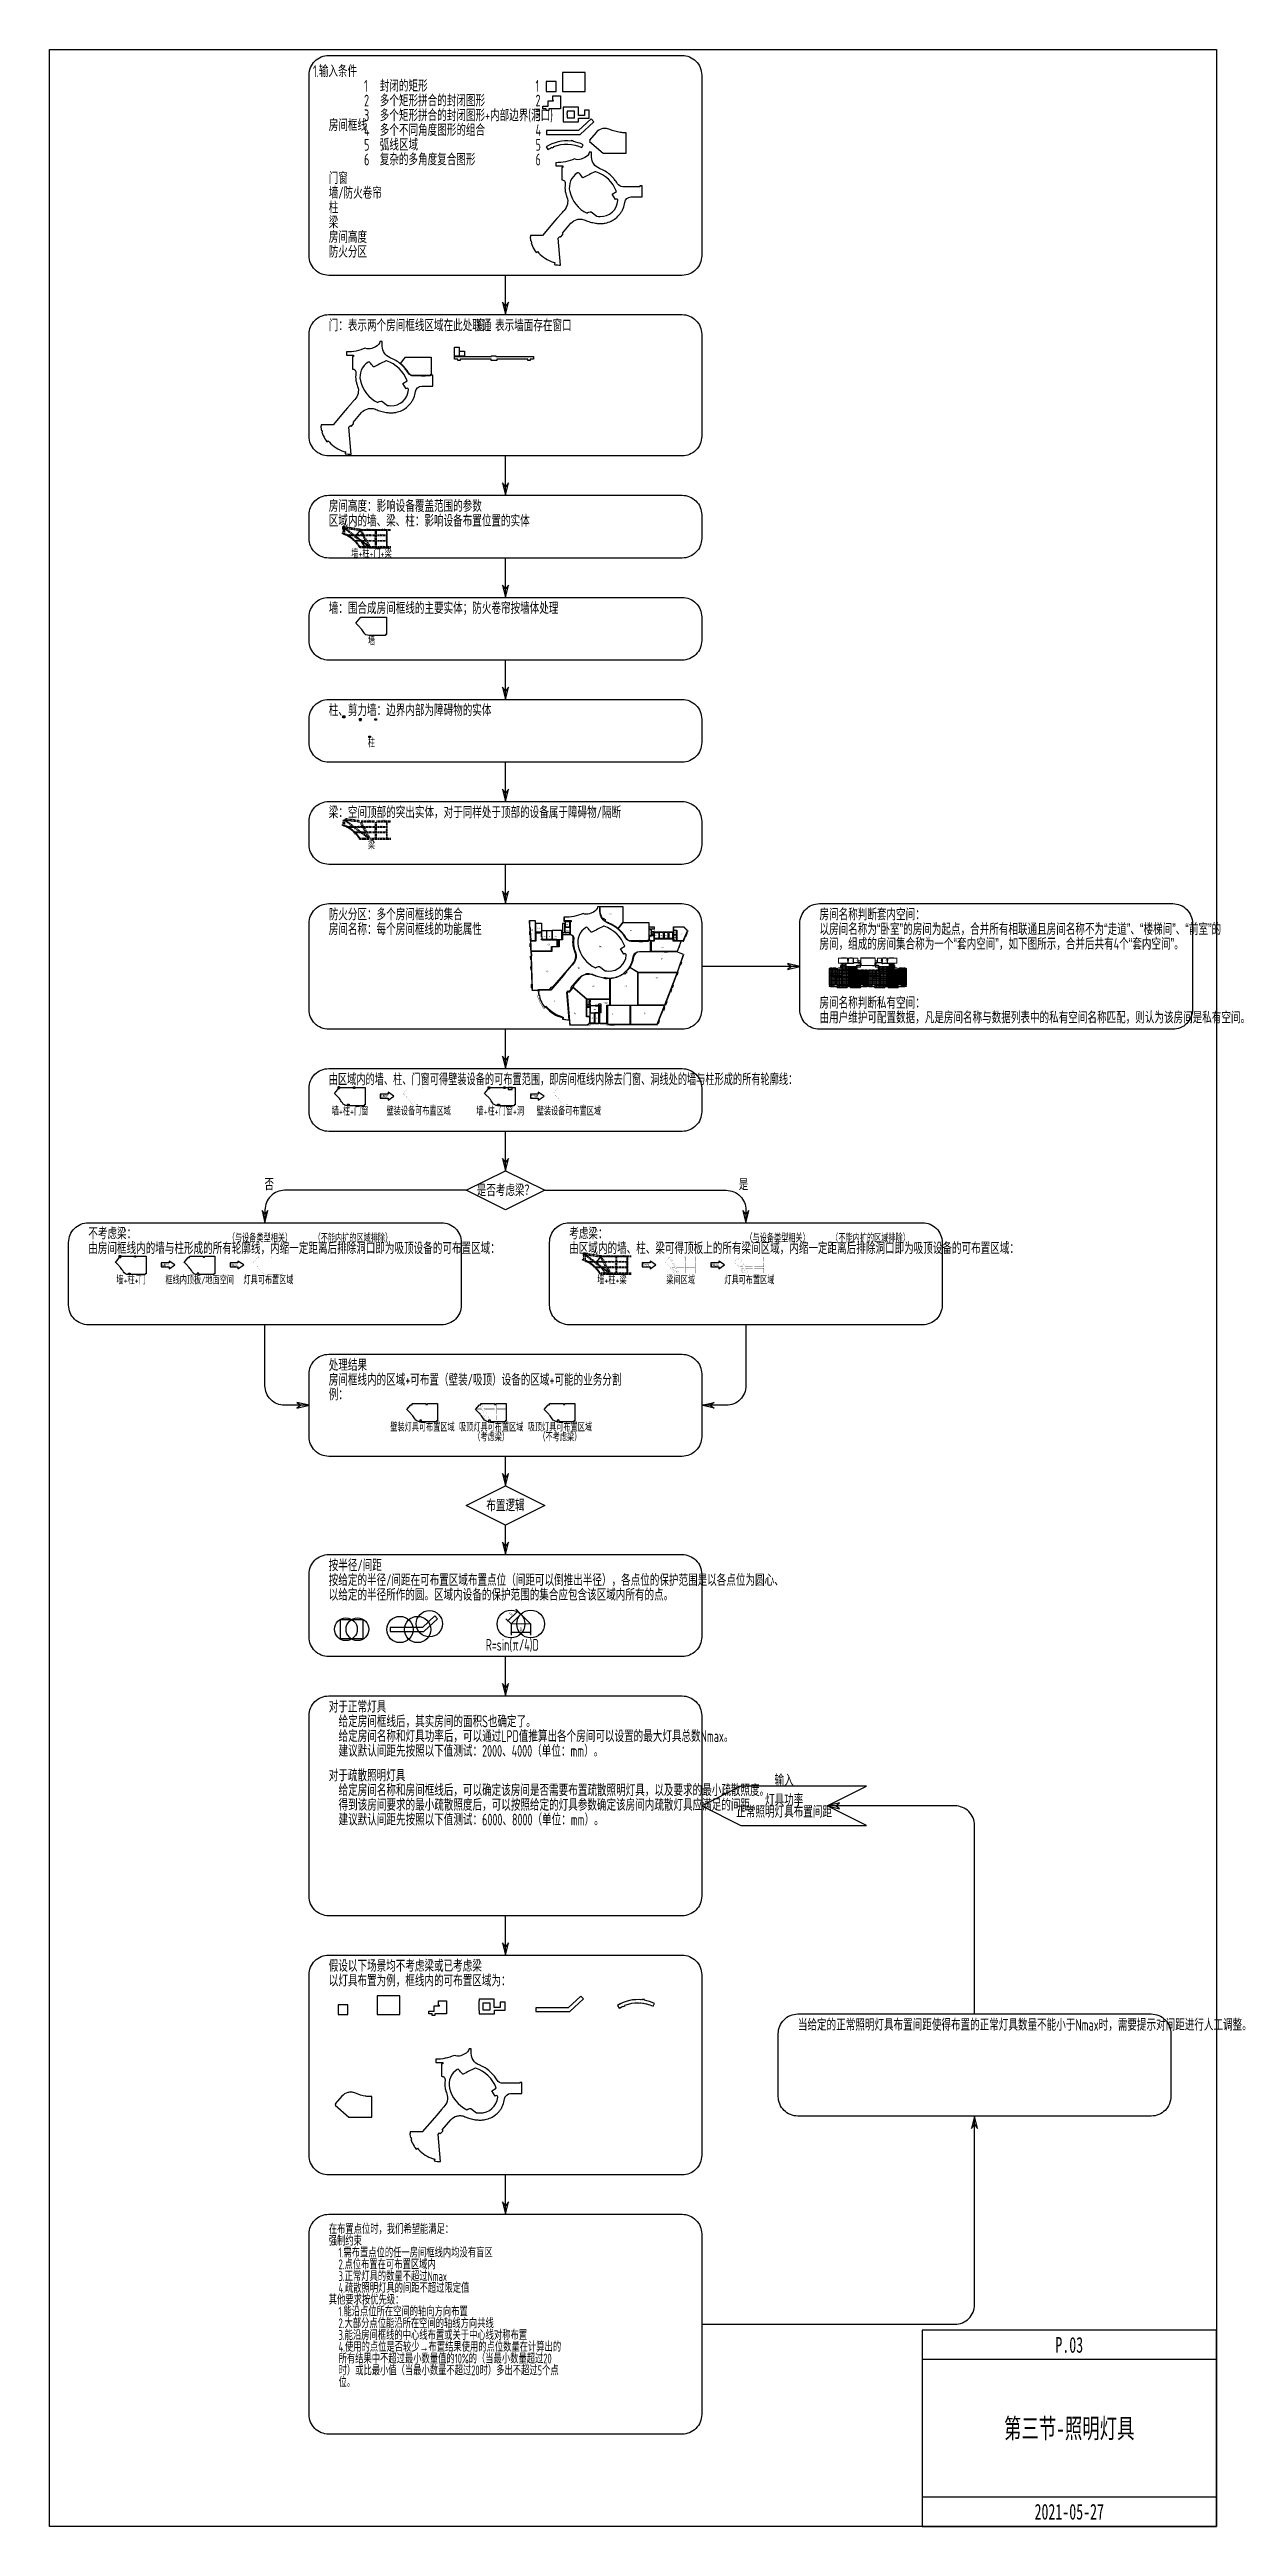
# Model space of a CAD drawing. Header units: millimetres. Extents: x 0 to 4164250, y 0 to 1261500.
# Drawn here: x 1289000 to 1883500, y 0 to 1261500 of the extents above; entities that cross this region are included whole.
import ezdxf
from ezdxf.enums import TextEntityAlignment as Align

# ---------------------------------------------------------------- set-up
doc = ezdxf.new("R2010")
doc.units = ezdxf.units.MM
doc.header["$LTSCALE"] = 1000
doc.linetypes.add('__覆盖_S20-tplt_TEN25IN7$0$DASHED', pattern=[0.75, 0.5, -0.25])
doc.linetypes.add('DASH', pattern=[0.35, 0.25, -0.1])
doc.layers.get('DEFPOINTS').update_dxf_attribs({"color": 9})
doc.layers.add('AD-AREA-DIVD', color=1, linetype='Continuous', true_color=0xff0000)
for name, color, linetype in [('AD-AREA-OUTL', 31, 'Continuous'), ('AD-NAME-ROOM', 9, 'Continuous'), ('AE-HOLE', 201, 'Continuous'), ('AI-空间名称', 130, 'Continuous'), ('AI-窗', 6, 'Continuous'), ('AI-门', 4, 'Continuous'), ('C-SHET-SHET', 144, 'Continuous'), ('E-UNIV-DIAG', 2, 'Continuous'), ('E-UNIV-NOTE', 6, 'Continuous'), ('E-UNIV-REV', 6, 'Continuous'), ('S_BEAM', 4, '__覆盖_S20-tplt_TEN25IN7$0$DASHED'), ('S_BEAM_SECD', 142, '__覆盖_S20-tplt_TEN25IN7$0$DASHED'), ('S_BEAM_SECD_TEXT_HORZ', 9, 'Continuous'), ('S_BEAM_SECD_TEXT_VERT', 211, 'Continuous'), ('S_BEAM_TEXT_HORZ', 7, 'Continuous'), ('S_BEAM_TEXT_VERT', 41, 'Continuous'), ('可布置区域（吸顶）', 3, 'Continuous'), ('可布置区域（壁装）', 5, 'Continuous'), ('房间框线', 30, 'Continuous'), ('柱子', 7, 'Continuous'), ('门窗框线', 114, 'Continuous')]:
    doc.layers.add(name, color=color, linetype=linetype)
doc.layers.add('AI-空间框线', color=30, linetype='Continuous', lineweight=20)
doc.layers.add('套内', color=9, linetype='Continuous', lineweight=20)
doc.styles.add('__覆盖_S20-tplt_TEN25IN7$0$TH-STYLE1', font='Tssdeng.shx', dxfattribs={"width": 0.7, "bigfont": 'Tssdchn.shx'})
doc.styles.add('TH-STYLE1', font='Stfangso_0.ttf', dxfattribs={"width": 0.65})
doc.styles.add('TH-STYLE3', font='tssdeng.shx', dxfattribs={"width": 0.65, "bigfont": 'tssdchn.shx'})
doc.dimstyles.new('E-DIMA100', dxfattribs={"dimscale": 100, "dimtxt": 3.5, "dimasz": 2, "dimexe": 3, "dimexo": 0, "dimgap": 1.25, "dimtad": 1, "dimdec": 1, "dimrnd": 1, "dimdsep": 46, "dimtxsty": 'TH-STYLE3', "dimblk1": 'ARCHTICK', "dimblk2": 'ARCHTICK', "dimsah": 1, "dimcen": 0, "dimclrt": 6, "dimadec": 0, "dimazin": 0, "dimtfac": 1, "dimtdec": 1, "dimtix": 1, "dimtmove": 2, "dimatfit": 3, "dimldrblk": 'ARCHTICK', "dimfxl": 1, "dimtolj": 1, "dimarcsym": 0})
pattern_1 = [(0, (1366018, -298784.76), (0, 698.5), [508, -190.5]), (90, (1366018, -298784.76), (-698.5, 4e-14), [508, -190.5])]
pattern_2 = [(45, (1366017.97, -298784.76), (-224.5064, 224.5064), [])]

# ---------------------------------------------------------------- blocks, each defined once
blk = doc.blocks.new('_ARCHTICK')
at = {"color": 0, "linetype": 'ByBlock', "const_width": 0.15}
blk.add_lwpolyline([(-0.5, -0.5), (0.5, 0.5)], dxfattribs=at)
blk = doc.blocks.new('*D51')
at = {"layer": 'DEFPOINTS', "color": 0, "transparency": 16777216}
for p in [(1524101, 459654), (1534101, 459654), (1534101, 455407)]:
    blk.add_point(p, dxfattribs=at)
at = {"layer": 'E-UNIV-NOTE', "color": 0, "lineweight": -2, "transparency": 16777216}
for p, q in [((1524101, 459654), (1524101, 453907)), ((1524101, 455407), (1534101, 455407)), ((1534101, 459654), (1534101, 453907))]:
    blk.add_line(p, q, dxfattribs=at)
at = {"layer": 'E-UNIV-NOTE', "color": 0, "lineweight": -2, "transparency": 16777216, "xscale": 1000, "yscale": 1000, "zscale": 1000, "rotation": 180}
blk.add_blockref('_ARCHTICK', (1524101, 455407), dxfattribs=at)
at = {"layer": 'E-UNIV-NOTE', "color": 0, "lineweight": -2, "transparency": 16777216, "xscale": 1000, "yscale": 1000, "zscale": 1000}
blk.add_blockref('_ARCHTICK', (1534101, 455407), dxfattribs=at)
at = {"layer": 'E-UNIV-NOTE', "color": 6, "transparency": 16777216, "insert": (1529101, 456907), "char_height": 1750, "attachment_point": 5, "style": 'TH-STYLE3'}
blk.add_mtext('\\A1;D', dxfattribs=at)
blk = doc.blocks.new('*D52')
at = {"layer": 'DEFPOINTS', "color": 0, "transparency": 16777216}
for p in [(1524101, 459654), (1527553, 466202), (1529101, 464654)]:
    blk.add_point(p, dxfattribs=at)
at = {"layer": 'E-UNIV-NOTE', "color": 0, "lineweight": -2, "transparency": 16777216}
for p, q in [((1529101, 464654), (1526492, 467262)), ((1524101, 459654), (1521492, 462262)), ((1522553, 461202), (1527553, 466202))]:
    blk.add_line(p, q, dxfattribs=at)
at = {"layer": 'E-UNIV-NOTE', "color": 0, "lineweight": -2, "transparency": 16777216, "xscale": 1000, "yscale": 1000, "zscale": 1000}
for p, rotation in [((1527553, 466202), 45), ((1522553, 461202), 225)]:
    blk.add_blockref('_ARCHTICK', p, dxfattribs=dict(at, rotation=rotation))
at = {"layer": 'E-UNIV-NOTE', "color": 6, "transparency": 16777216, "insert": (1523992, 464762), "char_height": 1750, "attachment_point": 5, "rotation": 45, "style": 'TH-STYLE3'}
blk.add_mtext('\\A1;R', dxfattribs=at)

msp = doc.modelspace()

# ---------------------------------------------------------------- hatches: boundary and pattern name
at = {"layer": '套内'}
h = msp.add_hatch(dxfattribs=at)
h.set_pattern_fill('ANGLE', color=256, scale=100)
h.set_pattern_definition(pattern_1)
h.paths.add_polyline_path([(1687714.74, 793526.69), (1687614.74, 793526.69), (1687614.74, 793526.69), (1686714.74, 793526.69), (1686114.74, 793526.69), (1686114.74, 790026.69), (1687714.74, 790026.69)])
h.paths.add_polyline_path([(1690514.74, 793526.69), (1689614.74, 793526.69), (1689614.74, 793526.69), (1688114.74, 793526.69), (1687814.74, 793526.69), (1687814.74, 790126.69), (1690514.74, 790126.69)])
h.paths.add_polyline_path([(1692314.74, 792726.69), (1691814.74, 792726.69), (1691814.74, 792726.69), (1690914.74, 792726.69), (1690714.74, 792726.69), (1690714.74, 790126.69), (1692314.74, 790126.69)])
h.paths.add_polyline_path([(1696114.74, 792826.69), (1694914.74, 792826.69), (1694914.74, 792726.69), (1694114.74, 792726.69), (1694114.74, 792726.69), (1692514.74, 792726.69), (1692514.74, 788826.69), (1696114.74, 788826.69)])
h.paths.add_polyline_path([(1696114.74, 788826.69), (1692514.74, 788826.69), (1692514.74, 785126.69), (1696114.74, 785126.69)])
h.paths.add_polyline_path([(1692514.74, 789926.69), (1689514.74, 789926.69), (1689514.74, 788826.69), (1692514.74, 788826.69)])
h.paths.add_polyline_path([(1692314.74, 788726.69), (1690564.74, 788726.69), (1690564.74, 788726.69), (1689664.74, 788726.69), (1689514.74, 788726.69), (1689514.74, 785126.69), (1692314.74, 785126.69)])
h.paths.add_polyline_path([(1689414.74, 788976.69), (1689414.74, 788976.69), (1689414.74, 789876.69), (1689414.74, 789926.69), (1687614.74, 789926.69), (1687614.74, 789926.69), (1686814.74, 789926.69), (1686114.74, 789926.69), (1686114.74, 785126.69), (1686314.74, 785126.69), (1686314.74, 784726.69), (1686114.74, 784726.69), (1686114.74, 784326.69), (1688714.74, 784326.69), (1688714.74, 785126.69), (1689414.74, 785126.69)])
h.paths.add_polyline_path([(1696114.74, 784926.69), (1690314.74, 784926.69), (1690314.74, 783626.69), (1695414.74, 783626.69), (1695414.74, 784126.69), (1696114.74, 784126.69)])
h.paths.add_polyline_path([(1696114.74, 794326.69), (1694914.74, 794326.69), (1694614.74, 794326.69), (1694614.74, 792826.69), (1696114.74, 792826.69)])
h.paths.add_polyline_path([(1694514.74, 794426.69), (1694714.74, 794426.69), (1694714.74, 796026.69), (1692314.74, 796026.69), (1692314.74, 792926.69), (1694514.74, 792926.69)])
h.paths.add_polyline_path([(1694276.32, 786935.75), (1694762.14, 786935.75), (1694762.14, 787219.21), (1694276.32, 787219.21)], flags=24)
h.paths.add_polyline_path([(1693475.85, 794431.02), (1693830.33, 794431.02), (1693830.33, 794723.94), (1693475.85, 794723.94)], flags=24)
h = msp.add_hatch(dxfattribs=at)
h.set_pattern_fill('ANSI31', color=256, scale=100)
h.set_pattern_definition(pattern_2)
h.paths.add_polyline_path([(1723914.74, 793526.69), (1724014.74, 793526.69), (1724014.74, 793526.69), (1724914.74, 793526.69), (1725514.74, 793526.69), (1725514.74, 790026.69), (1723914.74, 790026.69)])
h.paths.add_polyline_path([(1721114.74, 793526.69), (1722014.74, 793526.69), (1722014.74, 793526.69), (1723514.74, 793526.69), (1723814.74, 793526.69), (1723814.74, 790126.69), (1721114.74, 790126.69)])
h.paths.add_polyline_path([(1719314.74, 792726.69), (1719814.74, 792726.69), (1719814.74, 792726.69), (1720714.74, 792726.69), (1720914.74, 792726.69), (1720914.74, 790126.69), (1719314.74, 790126.69)])
h.paths.add_polyline_path([(1715514.74, 792826.69), (1716714.74, 792826.69), (1716714.74, 792726.69), (1717514.74, 792726.69), (1717514.74, 792726.69), (1719114.74, 792726.69), (1719114.74, 788826.69), (1715514.74, 788826.69)])
h.paths.add_polyline_path([(1715514.74, 788826.69), (1719114.74, 788826.69), (1719114.74, 785126.69), (1715514.74, 785126.69)])
h.paths.add_polyline_path([(1719114.74, 789926.69), (1722114.74, 789926.69), (1722114.74, 788826.69), (1719114.74, 788826.69)])
h.paths.add_polyline_path([(1719314.74, 788726.69), (1721064.74, 788726.69), (1721064.74, 788726.69), (1721964.74, 788726.69), (1722114.74, 788726.69), (1722114.74, 785126.69), (1719314.74, 785126.69)])
h.paths.add_polyline_path([(1722214.74, 788976.69), (1722214.74, 788976.69), (1722214.74, 789876.69), (1722214.74, 789926.69), (1724014.74, 789926.69), (1724014.74, 789926.69), (1724814.74, 789926.69), (1725514.74, 789926.69), (1725514.74, 785126.69), (1725314.74, 785126.69), (1725314.74, 784726.69), (1725514.74, 784726.69), (1725514.74, 784326.69), (1722914.74, 784326.69), (1722914.74, 785126.69), (1722214.74, 785126.69)])
h.paths.add_polyline_path([(1715514.74, 784926.69), (1721314.74, 784926.69), (1721314.74, 783626.69), (1716214.74, 783626.69), (1716214.74, 784126.69), (1715514.74, 784126.69)])
h.paths.add_polyline_path([(1715514.74, 794326.69), (1716714.74, 794326.69), (1717014.74, 794326.69), (1717014.74, 792826.69), (1715514.74, 792826.69)])
h.paths.add_polyline_path([(1717114.74, 794426.69), (1716914.74, 794426.69), (1716914.74, 796026.69), (1719314.74, 796026.69), (1719314.74, 792926.69), (1717114.74, 792926.69)])
h.paths.add_polyline_path([(1717353.17, 786935.75), (1716867.34, 786935.75), (1716867.34, 787219.21), (1717353.17, 787219.21)], flags=24)
h.paths.add_polyline_path([(1718153.64, 794431.02), (1717799.15, 794431.02), (1717799.15, 794723.94), (1718153.64, 794723.94)], flags=24)
h = msp.add_hatch(dxfattribs=at)
h.set_pattern_fill('ANSI31', color=256, scale=100)
h.set_pattern_definition(pattern_2)
h.paths.add_polyline_path([(1700114.74, 793026.69), (1700114.74, 793026.69), (1700114.74, 793726.69), (1700114.74, 794326.69), (1698014.74, 794326.69), (1698014.74, 791826.69), (1699614.74, 791826.69), (1699614.74, 791926.69), (1700114.74, 791926.69)])
h.paths.add_polyline_path([(1697914.74, 794326.69), (1697814.74, 794326.69), (1697814.74, 794326.69), (1696717.24, 794326.69), (1696314.74, 794326.69), (1696314.74, 791826.69), (1697914.74, 791826.69)])
h.paths.add_polyline_path([(1699614.74, 791726.69), (1698014.74, 791726.69), (1697914.74, 791726.69), (1697914.74, 791826.69), (1696664.74, 791826.69), (1696664.74, 791726.69), (1696314.74, 791726.69), (1696314.74, 788626.69), (1699614.74, 788626.69), (1699614.74, 789726.69)])
h.paths.add_polyline_path([(1702614.74, 789726.69), (1699614.74, 789726.69), (1699614.74, 788626.69), (1701614.74, 788626.69), (1701614.74, 788626.69), (1702514.74, 788626.69), (1702614.74, 788626.69)])
h.paths.add_polyline_path([(1699614.74, 788626.69), (1699614.74, 788626.69), (1696314.74, 788626.69), (1696314.74, 785126.69), (1699614.74, 785126.69)])
h.paths.add_polyline_path([(1702614.74, 788526.69), (1702514.74, 788526.69), (1702514.74, 788526.69), (1701614.74, 788526.69), (1699814.74, 788526.69), (1699814.74, 785126.69), (1702614.74, 785126.69)])
h.paths.add_polyline_path([(1702114.74, 784926.69), (1696314.74, 784926.69), (1696314.74, 784126.69), (1697014.74, 784126.69), (1697014.74, 783626.69), (1702114.74, 783626.69)])
h.paths.add_polyline_path([(1705689.74, 787626.69), (1705714.74, 787626.69), (1705714.74, 789726.69), (1705014.74, 789726.69), (1705014.74, 789726.69), (1704214.74, 789726.69), (1702714.74, 789726.69), (1702714.74, 785126.69), (1703514.74, 785126.69), (1703514.74, 784326.69), (1705714.74, 784326.69), (1705714.74, 784926.69), (1705689.74, 784926.69)])
h.paths.add_polyline_path([(1705714.74, 792626.69), (1705314.74, 792626.69), (1705314.74, 792626.69), (1704414.74, 792626.69), (1704114.74, 792626.69), (1704114.74, 789926.69), (1705714.74, 789926.69)])
h.paths.add_polyline_path([(1704014.74, 792626.69), (1703814.74, 792626.69), (1703814.74, 792626.69), (1702314.74, 792626.69), (1701614.74, 792626.69), (1701614.74, 789926.69), (1704014.74, 789926.69)])
h.paths.add_polyline_path([(1701514.74, 792626.69), (1701414.74, 792626.69), (1701414.74, 792626.69), (1700714.74, 792626.69), (1700314.74, 792626.69), (1700314.74, 791726.69), (1699814.74, 791726.69), (1699814.74, 789926.69), (1701514.74, 789926.69)])
h.paths.add_polyline_path([(1697922.85, 790128.66), (1698278.92, 790128.66), (1698278.92, 790426.3), (1697922.85, 790426.3)], flags=24)
h = msp.add_hatch(dxfattribs=at)
h.set_pattern_fill('ANGLE', color=256, scale=100)
h.set_pattern_definition(pattern_1)
h.paths.add_polyline_path([(1711514.74, 793026.69), (1711514.74, 793026.69), (1711514.74, 793726.69), (1711514.74, 794326.69), (1713614.74, 794326.69), (1713614.74, 791826.69), (1712014.74, 791826.69), (1712014.74, 791926.69), (1711514.74, 791926.69)])
h.paths.add_polyline_path([(1713714.74, 794326.69), (1713814.74, 794326.69), (1713814.74, 794326.69), (1714912.24, 794326.69), (1715314.74, 794326.69), (1715314.74, 791826.69), (1713714.74, 791826.69)])
h.paths.add_polyline_path([(1712014.74, 791726.69), (1713614.74, 791726.69), (1713714.74, 791726.69), (1713714.74, 791826.69), (1714964.74, 791826.69), (1714964.74, 791726.69), (1715314.74, 791726.69), (1715314.74, 788626.69), (1712014.74, 788626.69), (1712014.74, 789726.69)])
h.paths.add_polyline_path([(1709014.74, 789726.69), (1712014.74, 789726.69), (1712014.74, 788626.69), (1710014.74, 788626.69), (1710014.74, 788626.69), (1709114.74, 788626.69), (1709014.74, 788626.69)])
h.paths.add_polyline_path([(1712014.74, 788626.69), (1712014.74, 788626.69), (1715314.74, 788626.69), (1715314.74, 785126.69), (1712014.74, 785126.69)])
h.paths.add_polyline_path([(1709014.74, 788526.69), (1709114.74, 788526.69), (1709114.74, 788526.69), (1710014.74, 788526.69), (1711814.74, 788526.69), (1711814.74, 785126.69), (1709014.74, 785126.69)])
h.paths.add_polyline_path([(1709514.74, 784926.69), (1715314.74, 784926.69), (1715314.74, 784126.69), (1714614.74, 784126.69), (1714614.74, 783626.69), (1709514.74, 783626.69)])
h.paths.add_polyline_path([(1705939.74, 787626.69), (1705914.74, 787626.69), (1705914.74, 789726.69), (1706614.74, 789726.69), (1706614.74, 789726.69), (1707414.74, 789726.69), (1708914.74, 789726.69), (1708914.74, 785126.69), (1708114.74, 785126.69), (1708114.74, 784326.69), (1705914.74, 784326.69), (1705914.74, 784926.69), (1705939.74, 784926.69)])
h.paths.add_polyline_path([(1705914.74, 792626.69), (1706314.74, 792626.69), (1706314.74, 792626.69), (1707214.74, 792626.69), (1707514.74, 792626.69), (1707514.74, 789926.69), (1705914.74, 789926.69)])
h.paths.add_polyline_path([(1707614.74, 792626.69), (1707814.74, 792626.69), (1707814.74, 792626.69), (1709314.74, 792626.69), (1710014.74, 792626.69), (1710014.74, 789926.69), (1707614.74, 789926.69)])
h.paths.add_polyline_path([(1710114.74, 792626.69), (1710214.74, 792626.69), (1710214.74, 792626.69), (1710914.74, 792626.69), (1711314.74, 792626.69), (1711314.74, 791726.69), (1711814.74, 791726.69), (1711814.74, 789926.69), (1710114.74, 789926.69)])
h.paths.add_polyline_path([(1713706.63, 790128.66), (1713350.57, 790128.66), (1713350.57, 790426.3), (1713706.63, 790426.3)], flags=24)

# ---------------------------------------------------------------- linework, layer by layer
at = {"layer": 'AD-AREA-DIVD', "linetype": 'DASH', "ltscale": 2, "const_width": 200}
msp.add_lwpolyline([(1614526.2, 812581.55, 0.0277936923), (1611996.54, 806942.75), (1610908.84, 807300.9), (1608844.05, 802107.79), (1612358.26, 800727.83, -0.0184975506), (1598559.6, 764404.6), (1572951.37, 764404.61), (1572951.37, 765554.61), (1564401.37, 765554.61), (1564401.37, 764404.61), (1553879.14, 764404.61), (1553645.14, 767083.81, -0.047494855), (1550135.51, 767482.59), (1550315.03, 768460.59, -0.1669327052), (1541990.15, 773726.91), (1540842.76, 772819.69, 0.0388362477), (1538528.36, 776688.58), (1538668.9, 776748.28, -0.0187664497), (1538064.79, 778553.11), (1537881.47, 778498.55), (1537606.65, 779549.62), (1538094.01, 779664.6), (1537764.34, 782118.6), (1534666.4, 782104.61), (1533634.78, 812268.2), (1533384.93, 812259.65), (1533240.19, 817954.6), (1536599.69, 817954.61), (1536599.69, 816504.61), (1539649.69, 816504.61), (1539701.37, 812914.61), (1550101.37, 812914.61), (1550101.37, 816404.61), (1551551.37, 816404.61), (1551551.37, 817304.61), (1551249.69, 817304.61), (1551249.69, 819554.61, 0.1084746492), (1560796.06, 821527.5, 0.232535743), (1564070.18, 821363.71), (1566070.18, 822225.76, 0.2461202681), (1568241.72, 824904.61), (1569351.37, 825054.61), (1581201.37, 825054.61), (1581201.37, 816904.61), (1594401.37, 816904.61), (1594401.37, 814754.61), (1597051.37, 814754.61), (1597051.37, 812244.61), (1606651.37, 812244.61), (1606599.69, 814674.61), (1612321.14, 814774.61)], format="xyb", close=True, dxfattribs=at)
at = {"layer": 'AD-AREA-OUTL'}
for points in [[(1538299.55, 782504.61), (1538299.56, 781754.66), (1538062.77, 781754.66), (1538108.55, 781317.61), (1538240.29, 780435.84), (1538385.94, 779734.31), (1538579.73, 779780.3), (1538839.97, 778783.65), (1538647.88, 778727.65), (1538929.55, 777854.43), (1539260.77, 777010.56), (1539264.68, 777001.35), (1539356.72, 777040.45, 0.0600619626), (1541239.12, 773777.44), (1541903.17, 774308.98), (1542537.1, 773542.88, 0.1267433447), (1549874.61, 768874.31), (1550435.23, 768731.66), (1550440.72, 768730.38), (1550448.96, 768765.84), (1550741.18, 768697.97), (1550517.6, 767735.34), (1551121.78, 767612.93), (1552004.13, 767485.21), (1552913.05, 767406.76), (1553670.01, 767383.18), (1552457.94, 781170.78), (1553215.09, 782048.18), (1553669.34, 781656.19), (1554799.69, 782966.08), (1554799.69, 783436.49), (1554578.12, 783627.7), (1558931.92, 788672.97, -0.1520211437), (1562059.68, 790621.32, -0.072967074), (1563848.86, 790818.37, -0.0959665983), (1566146.44, 790286.88, 0.0344701143), (1568718.56, 789348.67, 0.0338172686), (1571394.36, 788769.27, 0.0229395623), (1573185.41, 788590, 0.0268272124), (1574599.03, 788577.26, 0.036888367), (1576386.44, 788789.83, 0.0632545137), (1579387.08, 789779.06, 0.0556805862), (1581712.16, 791223.97, 0.040683964), (1583204.61, 792610.47, 0.036628578), (1584319.05, 794023.99, 0.0141087491), (1584704.97, 794631.13, 0.0366285895), (1585511.74, 796240.21, 0.063674577), (1586348.58, 799331.69, -0.3736362244), (1589519.95, 802104.61), (1595149.69, 802104.61), (1595149.69, 807754.61), (1594049.69, 807754.61), (1594049.69, 807304.61), (1585346.67, 807304.61, -0.2635292029), (1582601.49, 808859.47, 0.0345317571), (1581127.19, 810972.69, 0.0243312311), (1579931.07, 812317.8, 0.0819471281), (1575034.49, 815901.31, 0.024331231), (1573390.64, 816634.61, -0.3074179863), (1569399.69, 822426.34), (1569399.69, 824904.61), (1568241.72, 824904.61, -0.2461202681), (1566070.18, 822225.76), (1564070.18, 821363.71, -0.232535743), (1560796.06, 821527.5, -0.1084645579), (1551249.69, 819554.61), (1551249.69, 817954.61), (1554799.69, 817954.61), (1554799.69, 817154.61), (1554199.69, 817154.61), (1554199.69, 810854.61, -0.4718724064), (1556027.13, 808747.59, 0.0866338027), (1556048.46, 804875.21, 0.0335644082), (1556483.01, 803140.46, 0.0081928368), (1556880.02, 801977.33, -0.2904456717), (1555380.46, 795271.97, 0.0367122686), (1554204.48, 793909.22), (1551775.1, 791094), (1550599.13, 789731.26), (1544362.93, 782504.61)], [(1581149.69, 816991.39), (1578564.96, 813838.8, 0.0548733634), (1575116.07, 816084.17, 0.0239422397), (1573472.21, 816817.48, -0.0269271445), (1572762.66, 817139.09, -0.03976702), (1572087.75, 817561.18), (1572384.16, 817883.9), (1571279.41, 818898.56), (1570990.81, 818584.34, -0.1754821959), (1569599.69, 822425.98), (1569599.69, 825004.61), (1581149.69, 825004.61)], [(1554199.69, 810654.61), (1550274.99, 810654.61), (1550249.69, 808104.61), (1548699.69, 808104.61), (1548699.69, 804554.61), (1544949.69, 804554.61), (1544949.69, 802204.61), (1534379.2, 802204.61), (1534459.69, 799851.11), (1534360.23, 799847.71), (1534956.31, 782404.61), (1537613.29, 782404.66), (1537613.29, 782504.63), (1537899.69, 782504.63), (1537899.69, 782704.61), (1544271.35, 782704.61), (1543930.66, 782998.61), (1544910.64, 784134.23), (1545251.33, 783840.24), (1555229.04, 795402.63), (1555625.89, 795862.5, 0.275125234), (1556694.6, 801907.12, -0.0158210032), (1556291.7, 803082.14, -0.0266689663), (1555851.76, 804839, -0.0935378144), (1555830.05, 808781.63, 0.4726988392)], [(1569231.81, 794514.11), (1572049.96, 792312.34, 0.0223339795), (1573736.46, 792169.03, 0.4050157076), (1582828.38, 800298, 0.6308139765), (1581757.6, 800906.65, -0.0250870012), (1581590.63, 800802.32), (1579894.89, 803516.07), (1582067.21, 804873.49, 0.2341230378), (1571534.58, 814955, 0.1965204593), (1571044.44, 814913.47, -0.0001607306), (1565252.78, 811954.63, -0.3583084775), (1564818.4, 812050, -0.0001870572), (1563105.85, 814228.64, 0.3817893555), (1562253.16, 814379.9, 0.3209024624), (1558289.8, 804897.49, 0.2271120643), (1567103.98, 793812.84, -0.1937060443)], [(1581296.98, 816854.61), (1594349.69, 816854.61), (1594349.69, 807954.61), (1593849.69, 807954.61), (1593849.69, 807504.61), (1585346.49, 807504.61, -0.2635595753), (1582773.58, 808962.59, 0.0349117409), (1581276.82, 811105.75, 0.0237030581), (1580080.7, 812450.85, 0.0249509078), (1578717.18, 813712.65)], [(1584691.78, 794229.15), (1588828.74, 791604.61), (1608843.72, 791604.62), (1611981.75, 800553.37), (1608527.85, 801904.61), (1589539.94, 801904.61, 0.3755285517), (1586546.03, 799304.34, -0.0636745771), (1585695.94, 796163.88, -0.0366285895), (1584876.05, 794528.65, -0.0140944689)], [(1555709.52, 784632.66), (1556050.21, 784338.66), (1555725.26, 783962.11), (1562686.88, 777954.61), (1574399.69, 777954.61), (1574399.69, 788369.62, -0.0211432317), (1573165.47, 788390.8, -0.0201655277), (1571374.42, 788570.07, -0.0708228885), (1566065.61, 790105.25, 0.0971294333), (1563871, 790617.38, 0.0727770574), (1562081.82, 790420.32, 0.15346618), (1559083.33, 788542.31)]]:
    msp.add_lwpolyline(points, format="xyb", close=True, dxfattribs=at)
for points in [[(1536599.69, 807654.61), (1536599.69, 817754.61), (1533447.14, 817754.61), (1533566.07, 814277.28), (1533865.9, 814287.53), (1534052.12, 808842.44), (1534152.06, 808845.86), (1534192.8, 807654.61)], [(1547649.69, 808104.61), (1539649.69, 808104.61), (1539649.69, 808504.61), (1539899.69, 808504.61), (1539899.69, 809604.61), (1539649.69, 809604.61), (1539649.69, 811704.61), (1536799.69, 811704.61), (1536799.69, 807454.61), (1534099.58, 807454.61), (1534272.3, 802404.61), (1544749.69, 802404.61), (1544749.69, 804754.61), (1547649.69, 804754.61)], [(1539649.69, 811904.61), (1536799.69, 811904.61), (1536799.69, 816504.61), (1539649.69, 816504.61)], [(1539849.69, 812894.61), (1542199.69, 812894.61), (1542199.69, 808304.61), (1539999.69, 808304.61), (1539999.69, 809804.61), (1539849.69, 809804.61)], [(1542399.69, 812894.61), (1544849.69, 812894.61), (1544849.69, 808304.61), (1542399.69, 808304.61)], [(1550049.69, 812894.61), (1545049.69, 812894.61), (1545049.69, 808304.61), (1550049.69, 808304.61)], [(1548499.69, 808104.61), (1547849.69, 808104.61), (1547849.69, 804754.61), (1548499.69, 804754.61)], [(1551499.69, 816354.61), (1550249.69, 816354.61), (1550249.69, 811854.61), (1551499.69, 811854.61)], [(1553999.69, 811654.61), (1550249.69, 811654.61), (1550249.69, 810854.61), (1553999.69, 810854.61)], [(1551249.69, 817854.61), (1553999.15, 817854.61), (1553999.15, 817454.61), (1551249.69, 817454.61)], [(1551699.69, 814654.61), (1553999.69, 814654.61), (1553999.69, 817254.61), (1551699.69, 817254.61)], [(1551699.69, 814454.61), (1553999.69, 814454.61), (1553999.69, 811854.61), (1551699.69, 811854.61)], [(1594549.69, 814704.61), (1596999.69, 814704.61), (1596999.69, 813554.61), (1594549.69, 813554.61)], [(1595549.69, 810354.61), (1594549.69, 810354.61), (1594549.69, 813354.61), (1595549.69, 813354.61)], [(1594549.69, 810154.61), (1594549.69, 807954.61), (1595249.69, 807954.61), (1595249.69, 807704.61), (1596999.69, 807704.61), (1596999.69, 810154.61)], [(1608767.19, 802104.61), (1595449.69, 802104.61), (1595449.69, 807304.61), (1595699.69, 807304.61), (1595699.69, 807604.61), (1596499.69, 807604.61), (1596499.68, 807504.61), (1597199.68, 807504.61), (1597199.69, 808504.61), (1606599.69, 808504.61), (1606599.69, 807504.61), (1610828.34, 807504.61)], [(1596999.69, 812204.61), (1595749.69, 812204.61), (1595749.69, 811204.61), (1596999.69, 811204.61)], [(1595749.69, 811004.61), (1596999.69, 811004.61), (1596999.69, 810354.61), (1595749.69, 810354.61)], [(1597199.69, 811874.61), (1599349.69, 811874.61), (1599349.69, 808714.61), (1597199.69, 808714.61)], [(1599549.69, 808704.61), (1601799.69, 808704.61), (1601799.69, 811874.61), (1599549.69, 811874.61)], [(1602099.69, 808694.61), (1604249.69, 808694.61), (1604249.69, 811864.61), (1602099.69, 811864.61)], [(1604449.69, 808694.61), (1606599.69, 808694.61), (1606599.69, 811864.61), (1604449.69, 811864.61)], [(1606799.69, 814474.61), (1606799.69, 813004.61), (1608599.69, 813004.61), (1608599.69, 807704.61), (1611357.41, 807704.61), (1611871.75, 807495.14), (1614068.35, 812603.14), (1612196.88, 814474.61)], [(1608399.71, 812804.62), (1606799.69, 812804.62), (1606799.69, 810704.61), (1608399.71, 810704.61)], [(1608399.69, 807704.61), (1608399.47, 810504.19), (1606799.69, 810504.61), (1606799.69, 808204.63), (1607299.71, 808204.61), (1607299.71, 807704.61)], [(1554142.6, 764854.61), (1563199.69, 764854.61), (1563199.69, 765054.61), (1563999.69, 765054.61), (1563999.69, 765804.61), (1564199.69, 765804.61), (1564199.69, 768854.61), (1562549.69, 768854.61), (1562549.69, 777808.82), (1555594.6, 783810.69), (1555200.89, 783354.46), (1555314.45, 783256.46), (1553690.09, 781374.11), (1553235.84, 781766.1), (1552664.57, 781104.1)], [(1588899.69, 791404.61), (1608816.86, 791404.61), (1602304.7, 774804.61), (1588899.69, 774804.61)], [(1562749.69, 775154.61), (1563999.69, 775154.61), (1563999.69, 776754.61), (1564299.69, 776754.61), (1564299.69, 777754.61), (1562749.69, 777754.61)], [(1562749.69, 774954.61), (1564199.69, 774954.61), (1564199.69, 773904.61), (1562749.69, 773904.61)], [(1562749.69, 773704.61), (1564199.69, 773704.61), (1564199.69, 769054.61), (1562749.69, 769054.61)], [(1574399.69, 774804.61), (1574399.69, 777754.61), (1564399.69, 777754.61), (1564399.69, 776554.61), (1564199.69, 776554.61), (1564199.7, 775454.63), (1564399.67, 775454.63), (1564399.69, 774704.61), (1568899.68, 774704.61), (1568899.69, 775454.61), (1569799.69, 775454.61), (1569799.69, 770854.61), (1569099.69, 770854.61), (1569099.69, 765804.61), (1569599.72, 765804.61), (1569599.72, 765604.61), (1572799.72, 765604.52), (1572799.72, 765804.61), (1572999.69, 765804.61), (1572999.69, 774804.61)], [(1564399.69, 770834.61), (1568899.69, 770834.61), (1568899.69, 774504.61), (1564399.69, 774504.61)], [(1564399.69, 770834.61), (1566549.69, 770834.61), (1566549.69, 765604.61), (1564399.69, 765604.61)], [(1566749.17, 765604.61), (1568899.69, 765604.61), (1568899.69, 770834.61), (1566749.17, 770834.61)], [(1569699.69, 772954.61), (1569099.69, 772954.61), (1569099.69, 774654.63), (1569699.69, 774654.63)], [(1569699.69, 772754.61), (1569099.69, 772754.61), (1569099.69, 771054.61), (1569699.69, 771054.61)], [(1584799.69, 774604.61), (1573199.69, 774604.61), (1573199.69, 765054.61), (1584799.69, 765054.61)], [(1602225.54, 774604.61), (1584999.69, 774604.61), (1584999.69, 765054.61), (1598594.37, 765054.61)]]:
    msp.add_lwpolyline(points, close=True, dxfattribs=at)
msp.add_lwpolyline([(1574599.69, 788377.08), (1574599.69, 774804.61), (1588699.69, 774804.61), (1588699.69, 791449.63), (1584583.92, 794060.73, -0.003830145), (1584476.52, 793899.84, -0.0356847697), (1583362.08, 792486.32, -0.0134806364), (1582890.18, 791995.7), (1583193.11, 791649.23), (1582063.87, 790661.91), (1581760.96, 791008.35, -0.1178719902), (1576410.12, 788590.71, -0.0356846882), (1574622.71, 788378.14, -0.0004562638), (1574599.69, 788377.08, 1.2180454544)], format="xyb", dxfattribs=at)
at = {"layer": 'AE-HOLE'}
msp.add_lwpolyline([(1524752.39, 732933.58), (1522602.39, 732933.58), (1522602.39, 731783.56), (1524752.39, 731783.56)], close=True, dxfattribs=at)
at = {"layer": 'AI-空间框线'}
for points in [[(1695714.74, 796226.69), (1690914.74, 796226.69), (1690914.74, 798726.69), (1695714.74, 798726.69)], [(1692314.74, 796026.69), (1694714.74, 796026.69), (1694714.74, 794426.69), (1694514.74, 794426.69), (1694514.74, 792926.69), (1692314.74, 792926.69), (1692314.74, 796026.69)], [(1694914.74, 796026.69), (1698614.74, 796026.69), (1698614.74, 796326.69), (1702114.74, 796326.69), (1702114.74, 795026.69), (1700114.74, 795026.69), (1700114.74, 794526.69), (1694914.74, 794526.69), (1694914.74, 796026.69)], [(1695914.74, 798726.69), (1698414.74, 798726.69), (1698414.74, 796126.69), (1697614.74, 796126.69), (1697614.74, 796226.69), (1695914.74, 796226.69), (1695914.74, 798726.69)], [(1698614.74, 796526.69), (1700814.74, 796526.69), (1700814.74, 798726.69), (1698614.74, 798726.69)], [(1700314.74, 794926.69), (1702114.74, 794926.69), (1702114.74, 794126.69), (1700314.74, 794126.69), (1700314.74, 794926.69)], [(1701014.74, 797326.69), (1702114.74, 797326.69), (1702114.74, 796426.69), (1701014.74, 796426.69), (1701014.74, 797326.69)], [(1702314.74, 798726.69), (1709614.74, 798726.69), (1709614.74, 795026.69), (1702314.74, 795026.69)], [(1709614.74, 797326.69), (1710614.74, 797326.69), (1710614.74, 796426.69), (1709614.74, 796426.69), (1709614.74, 797326.69)], [(1713014.74, 796026.69), (1716714.74, 796026.69), (1716714.74, 794526.69), (1711514.74, 794526.69), (1711514.74, 795026.69), (1709814.74, 795026.69), (1709814.74, 796326.69), (1713014.74, 796326.69), (1713014.74, 796026.69)], [(1709814.74, 794926.69), (1711314.74, 794926.69), (1711314.74, 794126.69), (1709814.74, 794126.69), (1709814.74, 794926.69)], [(1710814.74, 796526.69), (1713014.74, 796526.69), (1713014.74, 798726.69), (1710814.74, 798726.69)], [(1713214.74, 798726.69), (1715714.74, 798726.69), (1715714.74, 796226.69), (1714014.74, 796226.69), (1714014.74, 796126.69), (1713214.74, 796126.69), (1713214.74, 798726.69)], [(1715914.74, 796226.69), (1720714.74, 796226.69), (1720714.74, 798726.69), (1715914.74, 798726.69)], [(1716914.74, 796026.69), (1719314.74, 796026.69), (1719314.74, 792926.69), (1717114.74, 792926.69), (1717114.74, 794426.69), (1716914.74, 794426.69), (1716914.74, 796026.69)], [(1686114.74, 793526.69), (1687714.74, 793526.69), (1687714.74, 790026.69), (1686114.74, 790026.69), (1686114.74, 793526.69)], [(1686114.74, 789926.69), (1689414.74, 789926.69), (1689414.74, 785126.69), (1688714.74, 785126.69), (1688714.74, 784326.69), (1686114.74, 784326.69), (1686114.74, 784726.69), (1686314.74, 784726.69), (1686314.74, 785126.69), (1686114.74, 785126.69), (1686114.74, 789926.69)], [(1687814.74, 793526.69), (1690514.74, 793526.69), (1690514.74, 790126.69), (1687814.74, 790126.69), (1687814.74, 793526.69)], [(1692514.74, 789926.69), (1689514.74, 789926.69), (1689514.74, 788826.69), (1692514.74, 788826.69)], [(1689514.74, 788726.69), (1692314.74, 788726.69), (1692314.74, 785126.69), (1689514.74, 785126.69), (1689514.74, 788726.69)], [(1690314.74, 784926.69), (1696114.74, 784926.69), (1696114.74, 784126.69), (1695414.74, 784126.69), (1695414.74, 783626.69), (1690314.74, 783626.69)], [(1690714.74, 792726.69), (1692314.74, 792726.69), (1692314.74, 790126.69), (1690714.74, 790126.69), (1690714.74, 792726.69)], [(1696114.74, 792826.69), (1696114.74, 788826.69), (1692514.74, 788826.69), (1692514.74, 792726.69), (1694914.74, 792726.69), (1694914.74, 792826.69)], [(1692514.74, 788826.69), (1696114.74, 788826.69), (1696114.74, 785126.69), (1692514.74, 785126.69), (1692514.74, 788826.69)], [(1696114.74, 792826.69), (1696114.74, 794326.69), (1694614.74, 794326.69), (1694614.74, 792826.69)], [(1697914.74, 791826.69), (1696314.74, 791826.69), (1696314.74, 794326.69), (1697914.74, 794326.69)], [(1699614.74, 788626.69), (1696314.74, 788626.69), (1696314.74, 791726.69), (1696664.74, 791726.69), (1696664.74, 791826.69), (1697914.74, 791826.69), (1697914.74, 791726.69), (1699614.74, 791726.69)], [(1696314.74, 788626.69), (1699614.74, 788626.69), (1699614.74, 785126.69), (1696314.74, 785126.69)], [(1702114.74, 784926.69), (1696314.74, 784926.69), (1696314.74, 784126.69), (1697014.74, 784126.69), (1697014.74, 783626.69), (1702114.74, 783626.69)], [(1698014.74, 794326.69), (1700114.74, 794326.69), (1700114.74, 791926.69), (1699614.74, 791926.69), (1699614.74, 791826.69), (1698014.74, 791826.69), (1698014.74, 794326.69)], [(1699614.74, 789726.69), (1702614.74, 789726.69), (1702614.74, 788626.69), (1699614.74, 788626.69)], [(1700314.74, 792626.69), (1701514.74, 792626.69), (1701514.74, 789926.69), (1699814.74, 789926.69), (1699814.74, 791726.69), (1700314.74, 791726.69), (1700314.74, 792626.69)], [(1699814.74, 788526.69), (1702614.74, 788526.69), (1702614.74, 785126.69), (1699814.74, 785126.69), (1699814.74, 788526.69)], [(1701614.74, 792626.69), (1704014.74, 792626.69), (1704014.74, 789926.69), (1701614.74, 789926.69), (1701614.74, 792626.69)], [(1702714.74, 789726.69), (1705714.74, 789726.69), (1705714.74, 787626.69), (1705689.74, 787626.69), (1705689.74, 784926.69), (1705714.74, 784926.69), (1705714.74, 784326.69), (1703514.74, 784326.69), (1703514.74, 785126.69), (1702714.74, 785126.69), (1702714.74, 789726.69)], [(1704114.74, 792626.69), (1705714.74, 792626.69), (1705714.74, 789926.69), (1704114.74, 789926.69), (1704114.74, 792626.69)], [(1705914.74, 792626.69), (1707514.74, 792626.69), (1707514.74, 789926.69), (1705914.74, 789926.69), (1705914.74, 792626.69)], [(1705914.74, 789726.69), (1708914.74, 789726.69), (1708914.74, 785126.69), (1708114.74, 785126.69), (1708114.74, 784326.69), (1705914.74, 784326.69), (1705914.74, 784926.69), (1705939.74, 784926.69), (1705939.74, 787626.69), (1705914.74, 787626.69), (1705914.74, 789726.69)], [(1707614.74, 792626.69), (1710014.74, 792626.69), (1710014.74, 789926.69), (1707614.74, 789926.69), (1707614.74, 792626.69)], [(1712014.74, 789726.69), (1709014.74, 789726.69), (1709014.74, 788626.69), (1712014.74, 788626.69)], [(1709014.74, 788526.69), (1711814.74, 788526.69), (1711814.74, 785126.69), (1709014.74, 785126.69), (1709014.74, 788526.69)], [(1709514.74, 784926.69), (1715314.74, 784926.69), (1715314.74, 784126.69), (1714614.74, 784126.69), (1714614.74, 783626.69), (1709514.74, 783626.69)], [(1710114.74, 792626.69), (1711314.74, 792626.69), (1711314.74, 791726.69), (1711814.74, 791726.69), (1711814.74, 789926.69), (1710114.74, 789926.69), (1710114.74, 792626.69)], [(1711514.74, 794326.69), (1713614.74, 794326.69), (1713614.74, 791826.69), (1712014.74, 791826.69), (1712014.74, 791926.69), (1711514.74, 791926.69), (1711514.74, 794326.69)], [(1712014.74, 788626.69), (1715314.74, 788626.69), (1715314.74, 791726.69), (1714964.74, 791726.69), (1714964.74, 791826.69), (1713714.74, 791826.69), (1713714.74, 791726.69), (1712014.74, 791726.69)], [(1715314.74, 788626.69), (1712014.74, 788626.69), (1712014.74, 785126.69), (1715314.74, 785126.69)], [(1713714.74, 791826.69), (1715314.74, 791826.69), (1715314.74, 794326.69), (1713714.74, 794326.69)], [(1715514.74, 792826.69), (1715514.74, 794326.69), (1717014.74, 794326.69), (1717014.74, 792826.69)], [(1715514.74, 792826.69), (1715514.74, 788826.69), (1719114.74, 788826.69), (1719114.74, 792726.69), (1716714.74, 792726.69), (1716714.74, 792826.69)], [(1719114.74, 788826.69), (1715514.74, 788826.69), (1715514.74, 785126.69), (1719114.74, 785126.69), (1719114.74, 788826.69)], [(1721314.74, 784926.69), (1715514.74, 784926.69), (1715514.74, 784126.69), (1716214.74, 784126.69), (1716214.74, 783626.69), (1721314.74, 783626.69)], [(1719114.74, 789926.69), (1722114.74, 789926.69), (1722114.74, 788826.69), (1719114.74, 788826.69)], [(1719314.74, 792726.69), (1720914.74, 792726.69), (1720914.74, 790126.69), (1719314.74, 790126.69), (1719314.74, 792726.69)], [(1719314.74, 788726.69), (1722114.74, 788726.69), (1722114.74, 785126.69), (1719314.74, 785126.69), (1719314.74, 788726.69)], [(1721114.74, 793526.69), (1723814.74, 793526.69), (1723814.74, 790126.69), (1721114.74, 790126.69), (1721114.74, 793526.69)], [(1722214.74, 789926.69), (1725514.74, 789926.69), (1725514.74, 785126.69), (1725314.74, 785126.69), (1725314.74, 784726.69), (1725514.74, 784726.69), (1725514.74, 784326.69), (1722914.74, 784326.69), (1722914.74, 785126.69), (1722214.74, 785126.69), (1722214.74, 789926.69)], [(1723914.74, 793526.69), (1725514.74, 793526.69), (1725514.74, 790026.69), (1723914.74, 790026.69), (1723914.74, 793526.69)]]:
    msp.add_lwpolyline(points, close=True, dxfattribs=at)
at = {"layer": 'AI-窗', "color": 6}
for points in [[(1692114.74, 793826.69), (1692114.74, 795026.69), (1692314.74, 795026.69), (1692314.74, 793826.69), (1692114.74, 793826.69)], [(1692514.74, 798926.69), (1694114.74, 798926.69), (1694114.74, 798726.69), (1692514.74, 798726.69), (1692514.74, 798926.69)], [(1694314.74, 798926.69), (1694914.74, 798926.69), (1694914.74, 798726.69), (1694314.74, 798726.69), (1694314.74, 798926.69)], [(1704914.74, 798726.69), (1702314.74, 798726.69), (1702314.74, 798926.69), (1704914.74, 798926.69), (1704914.74, 798726.69)], [(1709414.74, 798726.69), (1706714.74, 798726.69), (1706714.74, 798926.69), (1709414.74, 798926.69), (1709414.74, 798726.69)], [(1717314.74, 798726.69), (1716714.74, 798726.69), (1716714.74, 798926.69), (1717314.74, 798926.69), (1717314.74, 798726.69)], [(1719114.74, 798726.69), (1717514.74, 798726.69), (1717514.74, 798926.69), (1719114.74, 798926.69), (1719114.74, 798726.69)], [(1719314.74, 793826.69), (1719314.74, 795026.69), (1719514.74, 795026.69), (1719514.74, 793826.69), (1719314.74, 793826.69)], [(1687614.74, 793526.69), (1686714.74, 793526.69), (1686714.74, 793726.69), (1687614.74, 793726.69), (1687614.74, 793526.69)], [(1688714.74, 784126.69), (1686914.74, 784126.69), (1686914.74, 784326.69), (1688714.74, 784326.69), (1688714.74, 784126.69)], [(1689614.74, 793526.69), (1688114.74, 793526.69), (1688114.74, 793726.69), (1689614.74, 793726.69), (1689614.74, 793526.69)], [(1689914.74, 784126.69), (1688994.74, 784126.69), (1688994.74, 784226.69), (1689914.74, 784226.69), (1689914.74, 784126.69)], [(1691814.74, 792726.69), (1690914.74, 792726.69), (1690914.74, 792926.69), (1691814.74, 792926.69), (1691814.74, 792726.69)], [(1692034.74, 793626.69), (1691014.74, 793626.69), (1691014.74, 793726.69), (1692034.74, 793726.69), (1692034.74, 793626.69)], [(1700114.74, 793026.69), (1700114.74, 793726.69), (1700314.74, 793726.69), (1700314.74, 793026.69), (1700114.74, 793026.69)], [(1700714.74, 792826.69), (1701414.74, 792826.69), (1701414.74, 792626.69), (1700714.74, 792626.69), (1700714.74, 792826.69)], [(1703814.74, 792626.69), (1702314.74, 792626.69), (1702314.74, 792826.69), (1703814.74, 792826.69), (1703814.74, 792626.69)], [(1703234.74, 784126.69), (1702314.74, 784126.69), (1702314.74, 784226.69), (1703234.74, 784226.69), (1703234.74, 784126.69)], [(1705314.74, 784126.69), (1703514.74, 784126.69), (1703514.74, 784326.69), (1705314.74, 784326.69), (1705314.74, 784126.69)], [(1705314.74, 792626.69), (1704414.74, 792626.69), (1704414.74, 792826.69), (1705314.74, 792826.69), (1705314.74, 792626.69)], [(1707214.74, 792626.69), (1706314.74, 792626.69), (1706314.74, 792826.69), (1707214.74, 792826.69), (1707214.74, 792626.69)], [(1708114.74, 784126.69), (1706314.74, 784126.69), (1706314.74, 784326.69), (1708114.74, 784326.69), (1708114.74, 784126.69)], [(1709314.74, 792626.69), (1707814.74, 792626.69), (1707814.74, 792826.69), (1709314.74, 792826.69), (1709314.74, 792626.69)], [(1709314.74, 784126.69), (1708394.74, 784126.69), (1708394.74, 784226.69), (1709314.74, 784226.69), (1709314.74, 784126.69)], [(1710914.74, 792626.69), (1710214.74, 792626.69), (1710214.74, 792826.69), (1710914.74, 792826.69), (1710914.74, 792626.69)], [(1711314.74, 793026.69), (1711314.74, 793726.69), (1711514.74, 793726.69), (1711514.74, 793026.69), (1711314.74, 793026.69)], [(1719594.74, 793726.69), (1720614.74, 793726.69), (1720614.74, 793626.69), (1719594.74, 793626.69), (1719594.74, 793726.69)], [(1720714.74, 792726.69), (1719814.74, 792726.69), (1719814.74, 792926.69), (1720714.74, 792926.69), (1720714.74, 792726.69)], [(1722634.74, 784126.69), (1721714.74, 784126.69), (1721714.74, 784226.69), (1722634.74, 784226.69), (1722634.74, 784126.69)], [(1723514.74, 793526.69), (1722014.74, 793526.69), (1722014.74, 793726.69), (1723514.74, 793726.69), (1723514.74, 793526.69)], [(1724714.74, 784126.69), (1722914.74, 784126.69), (1722914.74, 784326.69), (1724714.74, 784326.69), (1724714.74, 784126.69)], [(1724914.74, 793526.69), (1724014.74, 793526.69), (1724014.74, 793726.69), (1724914.74, 793726.69), (1724914.74, 793526.69)]]:
    msp.add_lwpolyline(points, dxfattribs=at)
at = {"layer": 'AI-门', "color": 4}
for points in [[(1695714.74, 798676.69), (1695914.74, 798676.69), (1695914.74, 797476.69), (1695714.74, 797476.69), (1695714.74, 798676.69)], [(1697514.74, 796226.69), (1697514.74, 796026.69), (1696014.74, 796026.69), (1696014.74, 796226.69), (1697514.74, 796226.69)], [(1698114.74, 798926.69), (1698114.74, 798726.69), (1696614.74, 798726.69), (1696614.74, 798926.69), (1698114.74, 798926.69)], [(1698614.74, 798176.69), (1698414.74, 798176.69), (1698414.74, 797076.69), (1698614.74, 797076.69)], [(1700614.74, 795026.69), (1701814.74, 795026.69), (1701814.74, 794926.69), (1700614.74, 794926.69)], [(1701014.74, 796426.69), (1701914.74, 796426.69), (1701914.74, 796328.69), (1701014.74, 796328.69)], [(1702114.74, 796226.69), (1702314.74, 796226.69), (1702314.74, 795126.69), (1702114.74, 795126.69)], [(1706714.74, 798926.69), (1706714.74, 798726.69), (1704914.74, 798726.69), (1704914.74, 798926.69), (1706714.74, 798926.69)], [(1709414.74, 795026.69), (1709414.74, 794826.69), (1708314.74, 794826.69), (1708314.74, 795026.69), (1709414.74, 795026.69)], [(1709614.74, 796226.69), (1709814.74, 796226.69), (1709814.74, 795126.69), (1709614.74, 795126.69), (1709614.74, 796226.69)], [(1709814.74, 796426.69), (1710414.74, 796426.69), (1710414.74, 796326.69), (1709814.74, 796326.69)], [(1711164.74, 795026.69), (1709964.74, 795026.69), (1709964.74, 794926.69), (1711164.74, 794926.69)], [(1713214.74, 798176.69), (1713014.74, 798176.69), (1713014.74, 797076.69), (1713214.74, 797076.69)], [(1713014.74, 798176.69), (1713214.74, 798176.69), (1713214.74, 797076.69), (1713014.74, 797076.69)], [(1715014.74, 798926.69), (1715014.74, 798726.69), (1713514.74, 798726.69), (1713514.74, 798926.69), (1715014.74, 798926.69)], [(1715614.74, 796226.69), (1715614.74, 796026.69), (1714114.74, 796026.69), (1714114.74, 796226.69), (1715614.74, 796226.69)], [(1715714.74, 798676.69), (1715914.74, 798676.69), (1715914.74, 797476.69), (1715714.74, 797476.69), (1715714.74, 798676.69)], [(1687614.74, 790026.69), (1687614.74, 789926.69), (1686814.74, 789926.69), (1686814.74, 790026.69), (1687614.74, 790026.69)], [(1689414.74, 789876.69), (1689514.74, 789876.69), (1689514.74, 788976.69), (1689414.74, 788976.69), (1689414.74, 789876.69)], [(1690464.74, 790126.69), (1690464.74, 789926.69), (1689564.74, 789926.69), (1689564.74, 790126.69), (1690464.74, 790126.69)], [(1690564.74, 788826.69), (1690564.74, 788726.69), (1689664.74, 788726.69), (1689664.74, 788826.69), (1690564.74, 788826.69)], [(1691912.24, 785126.69), (1691912.24, 784926.69), (1690414.74, 784926.69), (1690414.74, 785126.69), (1691912.24, 785126.69)], [(1691564.74, 790126.69), (1691564.74, 789926.69), (1690764.74, 789926.69), (1690764.74, 790126.69), (1691564.74, 790126.69)], [(1692517.24, 792726.69), (1692517.24, 792926.69), (1694114.74, 792926.69), (1694114.74, 792726.69), (1692517.24, 792726.69)], [(1695412.24, 785126.69), (1695412.24, 784926.69), (1692714.74, 784926.69), (1692714.74, 785126.69), (1695412.24, 785126.69)], [(1694914.74, 794526.69), (1696114.74, 794526.69), (1696114.74, 794326.69), (1694914.74, 794326.69)], [(1696717.24, 794326.69), (1696717.24, 794526.69), (1697814.74, 794526.69), (1697814.74, 794326.69), (1696717.24, 794326.69)], [(1697017.24, 784926.69), (1697017.24, 785126.69), (1699414.74, 785126.69), (1699414.74, 784926.69), (1697017.24, 784926.69)], [(1698014.74, 791726.69), (1698014.74, 791826.69), (1699612.24, 791826.69), (1699612.24, 791726.69)], [(1700217.24, 784926.69), (1700217.24, 785126.69), (1701714.74, 785126.69), (1701714.74, 784926.69), (1700217.24, 784926.69)], [(1701414.74, 789926.69), (1701414.74, 789726.69), (1700614.74, 789726.69), (1700614.74, 789926.69), (1701414.74, 789926.69)], [(1702514.74, 788626.69), (1702514.74, 788526.69), (1701614.74, 788526.69), (1701614.74, 788626.69), (1702514.74, 788626.69)], [(1702564.74, 789926.69), (1702564.74, 789726.69), (1701664.74, 789726.69), (1701664.74, 789926.69), (1702564.74, 789926.69)], [(1702614.74, 789626.69), (1702714.74, 789626.69), (1702714.74, 788726.69), (1702614.74, 788726.69), (1702614.74, 789626.69)], [(1705014.74, 789926.69), (1705014.74, 789726.69), (1704214.74, 789726.69), (1704214.74, 789926.69), (1705014.74, 789926.69)], [(1707414.74, 789926.69), (1707414.74, 789726.69), (1706614.74, 789726.69), (1706614.74, 789926.69), (1707414.74, 789926.69)], [(1708914.74, 789626.69), (1709014.74, 789626.69), (1709014.74, 788726.69), (1708914.74, 788726.69), (1708914.74, 789626.69)], [(1709964.74, 789926.69), (1709964.74, 789726.69), (1709064.74, 789726.69), (1709064.74, 789926.69), (1709964.74, 789926.69)], [(1710014.74, 788626.69), (1710014.74, 788526.69), (1709114.74, 788526.69), (1709114.74, 788626.69), (1710014.74, 788626.69)], [(1711312.24, 784926.69), (1711312.24, 785126.69), (1709814.74, 785126.69), (1709814.74, 784926.69), (1711312.24, 784926.69)], [(1710214.74, 789726.69), (1710214.74, 789926.69), (1711014.74, 789926.69), (1711014.74, 789726.69), (1710214.74, 789726.69)], [(1713614.74, 791826.69), (1713614.74, 791726.69), (1712017.24, 791726.69), (1712017.24, 791826.69), (1713614.74, 791826.69)], [(1714512.24, 784926.69), (1714512.24, 785126.69), (1712114.74, 785126.69), (1712114.74, 784926.69), (1714512.24, 784926.69)], [(1714912.24, 794526.69), (1714912.24, 794326.69), (1713814.74, 794326.69), (1713814.74, 794526.69), (1714912.24, 794526.69)], [(1715564.74, 794526.69), (1716664.74, 794526.69), (1716664.74, 794326.69), (1715564.74, 794326.69)], [(1716117.24, 785126.69), (1716117.24, 784926.69), (1718814.74, 784926.69), (1718814.74, 785126.69), (1716117.24, 785126.69)], [(1719112.24, 792926.69), (1719112.24, 792726.69), (1717514.74, 792726.69), (1717514.74, 792926.69), (1719112.24, 792926.69)], [(1719617.24, 785126.69), (1719617.24, 784926.69), (1721114.74, 784926.69), (1721114.74, 785126.69), (1719617.24, 785126.69)], [(1720864.74, 790126.69), (1720864.74, 789926.69), (1720064.74, 789926.69), (1720064.74, 790126.69), (1720864.74, 790126.69)], [(1721964.74, 788826.69), (1721964.74, 788726.69), (1721064.74, 788726.69), (1721064.74, 788826.69), (1721964.74, 788826.69)], [(1722064.74, 790126.69), (1722064.74, 789926.69), (1721164.74, 789926.69), (1721164.74, 790126.69), (1722064.74, 790126.69)], [(1722114.74, 789876.69), (1722214.74, 789876.69), (1722214.74, 788976.69), (1722114.74, 788976.69), (1722114.74, 789876.69)], [(1724814.74, 790026.69), (1724814.74, 789926.69), (1724014.74, 789926.69), (1724014.74, 790026.69), (1724814.74, 790026.69)]]:
    msp.add_lwpolyline(points, close=True, dxfattribs=at)
at = {"layer": 'C-SHET-SHET'}
for points in [[(1289000, 1261500), (1883500, 1261500), (1883500, 0), (1289000, 0)], [(1733500, 0), (1883500, 0), (1883500, 100000), (1733500, 100000)]]:
    msp.add_lwpolyline(points, close=True, dxfattribs=at)
for points in [[(1883500, 85000), (1733500, 85000)], [(1883500, 15000), (1733500, 15000)]]:
    msp.add_lwpolyline(points, dxfattribs=at)
at = {"layer": 'E-UNIV-DIAG', "color": 3}
for points in [[(1611250, 1146500), (1431250, 1146500, -0.4142135624), (1421250, 1156500), (1421250, 1248500, -0.4142135624), (1431250, 1258500), (1611250, 1258500, -0.4142135624), (1621250, 1248500), (1621250, 1156500, -0.4142135624)], [(1611250, 1054500), (1431250, 1054500, -0.4142135624), (1421250, 1064500), (1421250, 1116500, -0.4142135624), (1431250, 1126500), (1611250, 1126500, -0.4142135624), (1621250, 1116500), (1621250, 1064500, -0.4142135624)], [(1611250, 1002500), (1431250, 1002500, -0.4142135624), (1421250, 1012500), (1421250, 1024500, -0.4142135624), (1431250, 1034500), (1611250, 1034500, -0.4142135624), (1621250, 1024500), (1621250, 1012500, -0.4142135624)], [(1611250, 950500), (1431250, 950500, -0.4142135624), (1421250, 960500), (1421250, 972500, -0.4142135624), (1431250, 982500), (1611250, 982500, -0.4142135624), (1621250, 972500), (1621250, 960500, -0.4142135624)], [(1611250, 898500), (1431250, 898500, -0.4142135624), (1421250, 908500), (1421250, 920500, -0.4142135624), (1431250, 930500), (1611250, 930500, -0.4142135624), (1621250, 920500), (1621250, 908500, -0.4142135624)], [(1611250, 846500), (1431250, 846500, -0.4142135624), (1421250, 856500), (1421250, 868500, -0.4142135624), (1431250, 878500), (1611250, 878500, -0.4142135624), (1621250, 868500), (1621250, 856500, -0.4142135624)], [(1611250, 762500), (1431250, 762500, -0.4142135624), (1421250, 772500), (1421250, 816500, -0.4142135624), (1431250, 826500), (1611250, 826500, -0.4142135624), (1621250, 816500), (1621250, 772500, -0.4142135624)], [(1861250, 762500), (1681250, 762500, -0.4142135624), (1671250, 772500), (1671250, 816500, -0.4142135624), (1681250, 826500), (1861250, 826500, -0.4142135624), (1871250, 816500), (1871250, 772500, -0.4142135624)]]:
    msp.add_lwpolyline(points, format="xyb", close=True, dxfattribs=at)
at = {"layer": 'E-UNIV-DIAG'}
for points in [[(1521250, 1126500), (1521250, 1146500)], [(1521250, 1126500), (1522750, 1132776.24), (1521250, 1130776.24), (1519750, 1132776.24), (1521250, 1126500)], [(1521250, 1034500), (1521250, 1054500)], [(1521250, 1034500), (1522750, 1040776.24), (1521250, 1038776.24), (1519750, 1040776.24), (1521250, 1034500)], [(1521250, 982500), (1521250, 1002500)], [(1521250, 982500), (1522750, 988776.24), (1521250, 986776.24), (1519750, 988776.24), (1521250, 982500)], [(1521250, 930500), (1521250, 950500)], [(1521250, 930500), (1522750, 936776.24), (1521250, 934776.24), (1519750, 936776.24), (1521250, 930500)], [(1521250, 878500), (1521250, 898500)], [(1521250, 878500), (1522750, 884776.24), (1521250, 882776.24), (1519750, 884776.24), (1521250, 878500)], [(1521250, 826500), (1521250, 846500)], [(1521250, 826500), (1522750, 832776.24), (1521250, 830776.24), (1519750, 832776.24), (1521250, 826500)], [(1671250, 794500), (1664973.76, 796000), (1666973.76, 794500), (1664973.76, 793000), (1671250, 794500)], [(1671250, 794500), (1621250, 794500)], [(1521250, 742500), (1521250, 762500)], [(1521250, 742500), (1522750, 748776.24), (1521250, 746776.24), (1519750, 748776.24), (1521250, 742500)], [(1521250, 690500), (1521250, 710500)], [(1521250, 690500), (1522750, 696776.24), (1521250, 694776.24), (1519750, 696776.24), (1521250, 690500)], [(1398750, 664000), (1400250, 670276.24), (1398750, 668276.24), (1397250, 670276.24), (1398750, 664000)], [(1643750, 664000), (1645250, 670276.24), (1643750, 668276.24), (1642250, 670276.24), (1643750, 664000)], [(1421250, 571000), (1414973.76, 572500), (1416973.76, 571000), (1414973.76, 569500), (1421250, 571000)], [(1621250, 571000), (1627526.24, 572500), (1625526.24, 571000), (1627526.24, 569500), (1621250, 571000)], [(1521250, 530000), (1521250, 545000)], [(1521250, 530000), (1522750, 536276.24), (1521250, 534276.24), (1519750, 536276.24), (1521250, 530000)], [(1521250, 495000), (1521250, 510000)], [(1521250, 495000), (1522750, 501276.24), (1521250, 499276.24), (1519750, 501276.24), (1521250, 495000)], [(1521250, 423000), (1521250, 443000)], [(1521250, 423000), (1522750, 429276.24), (1521250, 427276.24), (1519750, 429276.24), (1521250, 423000)], [(1685250, 367000), (1691526.24, 365500), (1689526.24, 367000), (1691526.24, 368500), (1685250, 367000)], [(1521250, 291000), (1521250, 311000)], [(1521250, 291000), (1522750, 297276.24), (1521250, 295276.24), (1519750, 297276.24), (1521250, 291000)], [(1760250, 209000), (1758750, 202723.76), (1760250, 204723.76), (1761750, 202723.76), (1760250, 209000)], [(1521250, 159000), (1521250, 179000)], [(1521250, 159000), (1522750, 165276.24), (1521250, 163276.24), (1519750, 165276.24), (1521250, 159000)]]:
    msp.add_lwpolyline(points, dxfattribs=at)
for points in [[(1611250, 710500), (1431250, 710500, -0.4142135624), (1421250, 720500), (1421250, 732500, -0.4142135624), (1431250, 742500), (1611250, 742500, -0.4142135624), (1621250, 732500), (1621250, 720500, -0.4142135624)], [(1488750, 612000), (1308750, 612000, -0.4142135624), (1298750, 622000), (1298750, 654000, -0.4142135624), (1308750, 664000), (1488750, 664000, -0.4142135624), (1498750, 654000), (1498750, 622000, -0.4142135624)], [(1733750, 612000), (1553750, 612000, -0.4142135624), (1543750, 622000), (1543750, 654000, -0.4142135624), (1553750, 664000), (1733750, 664000, -0.4142135624), (1743750, 654000), (1743750, 622000, -0.4142135624)], [(1611250, 545000), (1431250, 545000, -0.4142135624), (1421250, 555000), (1421250, 587000, -0.4142135624), (1431250, 597000), (1611250, 597000, -0.4142135624), (1621250, 587000), (1621250, 555000, -0.4142135624)], [(1611250, 443000), (1431250, 443000, -0.4142135624), (1421250, 453000), (1421250, 485000, -0.4142135624), (1431250, 495000), (1611250, 495000, -0.4142135624), (1621250, 485000), (1621250, 453000, -0.4142135624)], [(1611250, 311000), (1431250, 311000, -0.4142135624), (1421250, 321000), (1421250, 413000, -0.4142135624), (1431250, 423000), (1611250, 423000, -0.4142135624), (1621250, 413000), (1621250, 321000, -0.4142135624)], [(1611250, 179000), (1431250, 179000, -0.4142135624), (1421250, 189000), (1421250, 281000, -0.4142135624), (1431250, 291000), (1611250, 291000, -0.4142135624), (1621250, 281000), (1621250, 189000, -0.4142135624)], [(1850250, 209000), (1670250, 209000, -0.4142135624), (1660250, 219000), (1660250, 251000, -0.4142135624), (1670250, 261000), (1850250, 261000, -0.4142135624), (1860250, 251000), (1860250, 219000, -0.4142135624)], [(1611250, 47000), (1431250, 47000, -0.4142135624), (1421250, 57000), (1421250, 149000, -0.4142135624), (1431250, 159000), (1611250, 159000, -0.4142135624), (1621250, 149000), (1621250, 57000, -0.4142135624)]]:
    msp.add_lwpolyline(points, format="xyb", close=True, dxfattribs=at)
for points in [[(1521250, 690500), (1541250, 680500), (1521250, 670500), (1501250, 680500)], [(1521250, 530000), (1541250, 520000), (1521250, 510000), (1501250, 520000)]]:
    msp.add_lwpolyline(points, close=True, dxfattribs=at)
for points in [[(1501250, 680500), (1408750, 680500, 0.4142135624), (1398750, 670500), (1398750, 664000)], [(1541250, 680500), (1633750, 680500, -0.4142135624), (1643750, 670500), (1643750, 664000)], [(1421250, 571000), (1408750, 571000, -0.4142135624), (1398750, 581000), (1398750, 612000)], [(1643750, 612000), (1643750, 581000, -0.4142135624), (1633750, 571000), (1621250, 571000)], [(1760250, 261000), (1760250, 357000, 0.4142135624), (1750250, 367000), (1685250, 367000)], [(1621250, 103000), (1750250, 103000, 0.4142135624), (1760250, 113000), (1760250, 209000)]]:
    msp.add_lwpolyline(points, format="xyb", dxfattribs=at)
at = {"layer": 'E-UNIV-DIAG', "color": 3}
msp.add_lwpolyline([(1641250, 357000), (1705250, 357000), (1685250, 367000), (1705250, 377000), (1641250, 377000), (1621250, 367000)], close=True, dxfattribs=at)
at = {"layer": 'E-UNIV-NOTE'}
for points in [[(1464462.76, 728483.58), (1461462.76, 730483.58), (1461462.76, 729483.58), (1457494.12, 729483.58), (1457494.12, 727483.58), (1461462.76, 727483.58), (1461462.76, 726483.58), (1464462.76, 728483.58)], [(1540989.75, 728483.58), (1537989.75, 730483.58), (1537989.75, 729483.58), (1534021.11, 729483.58), (1534021.11, 727483.58), (1537989.75, 727483.58), (1537989.75, 726483.58), (1540989.75, 728483.58)], [(1352912.54, 642483.58), (1349912.54, 644483.58), (1349912.54, 643483.58), (1345943.9, 643483.58), (1345943.9, 641483.58), (1349912.54, 641483.58), (1349912.54, 640483.58), (1352912.54, 642483.58)], [(1387912.54, 642483.58), (1384912.54, 644483.58), (1384912.54, 643483.58), (1380943.9, 643483.58), (1380943.9, 641483.58), (1384912.54, 641483.58), (1384912.54, 640483.58), (1387912.54, 642483.58)], [(1597912.54, 642483.58), (1594912.54, 644483.58), (1594912.54, 643483.58), (1590943.9, 643483.58), (1590943.9, 641483.58), (1594912.54, 641483.58), (1594912.54, 640483.58), (1597912.54, 642483.58)], [(1632912.54, 642483.58), (1629912.54, 644483.58), (1629912.54, 643483.58), (1625943.9, 643483.58), (1625943.9, 641483.58), (1629912.54, 641483.58), (1629912.54, 640483.58), (1632912.54, 642483.58)]]:
    msp.add_lwpolyline(points, dxfattribs=at)
at = {"layer": 'E-UNIV-REV', "const_width": 50}
for points in [[(1606113.08, 643833.58), (1602602.12, 643833.58), (1602567.67, 643791.62, -0.0221466267), (1603784.36, 642678.29), (1605559.37, 641333.58), (1607472.88, 641333.58)], [(1605292.97, 641033.58), (1605248.1, 641033.58, -0.0323280564), (1606624.07, 639041.56, 0.0902858636), (1607332.64, 638233.57), (1608988.98, 638233.57)]]:
    msp.add_lwpolyline(points, format="xyb", close=True, dxfattribs=at)
for points in [[(1604780.49, 646283.58), (1604613.76, 646283.58), (1602848.44, 644133.58), (1605949.91, 644133.58)], [(1612450.18, 646433.6), (1612300.18, 646433.6), (1612300.18, 646733.58), (1605250.19, 646733.58), (1605250.19, 646675.75), (1606632.92, 644133.58), (1612450.18, 644133.58)], [(1612450.18, 643833.58), (1606796.1, 643833.58), (1608155.89, 641333.58), (1612450.18, 641333.58)], [(1618100.18, 646733.57), (1613000.18, 646733.57), (1613000.18, 646433.6), (1612850.18, 646433.6), (1612850.18, 644133.58), (1618100.18, 644133.58)], [(1618100.18, 643833.58), (1612850.18, 643833.58), (1612850.18, 641333.58), (1618100.18, 641333.58)], [(1607636.05, 641033.58), (1605955.37, 641033.58), (1608813.95, 638867.99)], [(1612450.18, 641033.58), (1608319.06, 641033.58), (1609760.44, 638383.58), (1610100.18, 638383.58), (1610100.18, 638233.57), (1612450.18, 638233.57)], [(1618100.18, 641033.58), (1612850.18, 641033.58), (1612850.18, 638233.57), (1618100.18, 638233.57)]]:
    msp.add_lwpolyline(points, close=True, dxfattribs=at)
at = {"layer": 'S_BEAM'}
for p, q in [((1438550.12, 1017633.63), (1438550.12, 1014810.63)), ((1446950.19, 1016487.18), (1438925.25, 1017633.63)), ((1451700.18, 1008073.57), (1439080.92, 1017633.63)), ((1439350.13, 1017633.63), (1439350.12, 1014498.68)), ((1446950.19, 1017194.28), (1439400.12, 1018272.89)), ((1451953.38, 1008383.57), (1439400.12, 1017893.63)), ((1447198.91, 1016433.57), (1451700.18, 1008157.9)), ((1447399.71, 1017130.06), (1447750.19, 1017079.99)), ((1447750.19, 1017133.58, 0), (1454800.18, 1017133.58, 0)), ((1447750.19, 1016733.58, 0), (1454800.18, 1016733.58, 0)), ((1447750.19, 1016675.75), (1452260.44, 1008383.58)), ((1454950.18, 1016433.58, 0), (1454950.18, 1008233.57, 0)), ((1455350.18, 1016433.58, 0), (1455350.18, 1008233.57, 0)), ((1455500.18, 1017133.57, 0), (1462850.18, 1017133.57, 0)), ((1455500.18, 1016733.57, 0), (1462850.18, 1016733.57, 0)), ((1451700.18, 1008233.57), (1446800.68, 1008233.57)), ((1451700.18, 1007633.57), (1447163.46, 1007633.57)), ((1462850.18, 1008233.57), (1452600.18, 1008233.57)), ((1462850.18, 1007633.57), (1452600.18, 1007633.57)), ((1438550.12, 869133.63), (1438550.12, 866310.63)), ((1446950.19, 867987.18), (1438925.25, 869133.63)), ((1451700.18, 859573.57), (1439080.92, 869133.63)), ((1439350.13, 869133.63), (1439350.12, 865998.68)), ((1446950.19, 868694.28), (1439400.12, 869772.89)), ((1451953.38, 859883.57), (1439400.12, 869393.63)), ((1451700.18, 859733.57), (1446800.68, 859733.57)), ((1451700.18, 859133.57), (1447163.46, 859133.57)), ((1447198.91, 867933.57), (1451700.18, 859657.9)), ((1447750.19, 868633.58, 0), (1454800.18, 868633.58, 0)), ((1447750.19, 868233.58, 0), (1454800.18, 868233.58, 0)), ((1447750.19, 868175.75), (1452260.44, 859883.58)), ((1462850.18, 859733.57), (1452600.18, 859733.57)), ((1462850.18, 859133.57), (1452600.18, 859133.57)), ((1454950.18, 867933.58, 0), (1454950.18, 859733.57, 0)), ((1455350.18, 867933.58, 0), (1455350.18, 859733.57, 0)), ((1455500.18, 868633.57, 0), (1462850.18, 868633.57, 0)), ((1455500.18, 868233.57, 0), (1462850.18, 868233.57, 0)), ((1561050.12, 647633.63), (1561050.12, 644810.63)), ((1569450.19, 646487.18), (1561425.25, 647633.63)), ((1574200.18, 638073.57), (1561580.92, 647633.63)), ((1561850.13, 647633.63), (1561850.12, 644498.68)), ((1569450.19, 647194.28), (1561900.12, 648272.89)), ((1574453.38, 638383.57), (1561900.12, 647893.63)), ((1569698.91, 646433.57), (1574200.18, 638157.9)), ((1569899.71, 647130.06), (1570250.19, 647079.99)), ((1570250.19, 647133.58, 0), (1577300.18, 647133.58, 0)), ((1570250.19, 646733.58, 0), (1577300.18, 646733.58, 0)), ((1570250.19, 646675.75), (1574760.44, 638383.58)), ((1577450.18, 646433.58, 0), (1577450.18, 638233.57, 0)), ((1577850.18, 646433.58, 0), (1577850.18, 638233.57, 0)), ((1578000.18, 647133.57, 0), (1585350.18, 647133.57, 0)), ((1578000.18, 646733.57, 0), (1585350.18, 646733.57, 0)), ((1574200.18, 638233.57), (1569300.68, 638233.57)), ((1574200.18, 637633.57), (1569663.46, 637633.57)), ((1585350.18, 638233.57), (1575100.18, 638233.57)), ((1585350.18, 637633.57), (1575100.18, 637633.57))]:
    msp.add_line(p, q, dxfattribs=at)
at = {"layer": 'S_BEAM_SECD'}
for p, q in [((1443700.97, 1014133.58), (1440156.9, 1014133.58)), ((1444096.97, 1013833.58), (1440744.49, 1013833.58)), ((1447396.97, 1011333.58), (1444223.43, 1011333.58)), ((1448449.91, 1014133.58), (1444363.38, 1014133.58)), ((1447792.97, 1011033.58), (1444534.54, 1011033.58)), ((1448613.08, 1013833.58), (1444759.38, 1013833.58)), ((1449972.88, 1011333.58), (1448092.02, 1011333.58)), ((1450136.05, 1011033.58), (1448455.37, 1011033.58)), ((1454950.18, 1014133.58), (1449132.92, 1014133.58)), ((1454950.18, 1013833.58), (1449296.1, 1013833.58)), ((1454950.18, 1011333.58), (1450655.89, 1011333.58)), ((1454950.18, 1011033.58), (1450819.06, 1011033.58)), ((1460600.18, 1014133.58), (1455350.18, 1014133.58)), ((1460600.18, 1013833.58), (1455350.18, 1013833.58)), ((1460600.18, 1011333.58), (1455350.18, 1011333.58)), ((1460600.18, 1011033.58), (1455350.18, 1011033.58)), ((1460600.18, 1016733.57), (1460600.18, 1008233.57)), ((1460900.18, 1016733.57), (1460900.18, 1008233.57)), ((1443700.97, 865633.58), (1440156.9, 865633.58)), ((1444096.97, 865333.58), (1440744.49, 865333.58)), ((1447396.97, 862833.58), (1444223.43, 862833.58)), ((1448449.91, 865633.58), (1444363.38, 865633.58)), ((1447792.97, 862533.58), (1444534.54, 862533.58)), ((1448613.08, 865333.58), (1444759.38, 865333.58)), ((1449972.88, 862833.58), (1448092.02, 862833.58)), ((1450136.05, 862533.58), (1448455.37, 862533.58)), ((1454950.18, 865633.58), (1449132.92, 865633.58)), ((1454950.18, 865333.58), (1449296.1, 865333.58)), ((1454950.18, 862833.58), (1450655.89, 862833.58)), ((1454950.18, 862533.58), (1450819.06, 862533.58)), ((1460600.18, 865633.58), (1455350.18, 865633.58)), ((1460600.18, 865333.58), (1455350.18, 865333.58)), ((1460600.18, 862833.58), (1455350.18, 862833.58)), ((1460600.18, 862533.58), (1455350.18, 862533.58)), ((1460600.18, 868233.57), (1460600.18, 859733.57)), ((1460900.18, 868233.57), (1460900.18, 859733.57)), ((1566200.97, 644133.58), (1562656.9, 644133.58)), ((1566596.97, 643833.58), (1563244.49, 643833.58)), ((1570949.91, 644133.58), (1566863.38, 644133.58)), ((1571113.08, 643833.58), (1567259.38, 643833.58)), ((1577450.18, 644133.58), (1571632.92, 644133.58)), ((1577450.18, 643833.58), (1571796.1, 643833.58)), ((1583100.18, 644133.58), (1577850.18, 644133.58)), ((1583100.18, 643833.58), (1577850.18, 643833.58)), ((1583100.18, 646733.57), (1583100.18, 638233.57)), ((1583400.18, 646733.57), (1583400.18, 638233.57)), ((1569896.97, 641333.58), (1566723.43, 641333.58)), ((1570292.97, 641033.58), (1567034.54, 641033.58)), ((1572472.88, 641333.58), (1570559.37, 641333.58)), ((1572636.05, 641033.58), (1570955.37, 641033.58)), ((1577450.18, 641333.58), (1573155.89, 641333.58)), ((1577450.18, 641033.58), (1573319.06, 641033.58)), ((1583100.18, 641333.58), (1577850.18, 641333.58)), ((1583100.18, 641033.58), (1577850.18, 641033.58))]:
    msp.add_line(p, q, dxfattribs=at)
for centre, radius, start, end in [((1432976.28, 999362.8), 16421.99, 30.2411046, 72.6074502), ((1432992.01, 999374.81), 16806.01, 61.42392409, 67.76549417), ((1432992.01, 999374.81), 16706.01, 31.60574383, 59.93805764), ((1432976.28, 850862.8), 16421.99, 30.2411046, 72.6074502), ((1432992.01, 850874.81), 16806.01, 61.42392409, 67.76549417), ((1432992.01, 850874.81), 16706.01, 31.60574383, 59.93805764), ((1555476.28, 629362.8), 16421.99, 30.2411046, 72.6074502), ((1555492.01, 629374.81), 16806.01, 61.42392409, 67.76549417), ((1555492.01, 629374.81), 16706.01, 31.60574383, 59.93805764)]:
    msp.add_arc(centre, radius, start, end, dxfattribs=at)
at = {"layer": '可布置区域（吸顶）', "const_width": 50}
for points in [[(1407500.18, 637783.58), (1400300.18, 637783.58), (1400300.18, 638583.58), (1399000.18, 638583.58), (1399000.18, 637790.54, -0.2448341071), (1396795.63, 639144.36, 0.0349117409), (1395282.89, 641310.39, 0.0237030581), (1394074.18, 642669.65, 0.0223179767), (1392847.31, 643817.04), (1394708.33, 646083.58), (1395450.19, 646083.58), (1395450.19, 646733.58), (1402100.18, 646733.58), (1402100.18, 646233.6), (1403200.18, 646233.6), (1403200.18, 646733.58), (1408000.18, 646733.58), (1408000.18, 638233.58), (1407500.18, 638233.58)], [(1640994.2, 643633.58), (1638058.72, 643633.58, -0.0156130603), (1638916.04, 642829.44), (1640626.58, 641533.58), (1642136.42, 641533.58)], [(1641171.77, 640116.91, -0.015253322), (1641795.63, 639144.36, 0.0841090783), (1642403.7, 638433.57), (1643393.77, 638433.57)], [(1509469.57, 568679.11), (1506534.08, 568679.11, -0.0156130603), (1507391.41, 567874.97), (1509101.94, 566579.11), (1510611.79, 566579.11)], [(1555975.55, 562829.11), (1548775.55, 562829.11), (1548775.55, 563629.11), (1547475.55, 563629.11), (1547475.55, 562836.06, -0.2448341071), (1545270.99, 564189.89, 0.0349117409), (1543758.26, 566355.91, 0.0237030581), (1542549.55, 567715.18, 0.0223179767), (1541322.68, 568862.56), (1543183.69, 571129.11), (1543925.56, 571129.11), (1543925.56, 571779.11), (1550575.55, 571779.11), (1550575.55, 571279.12), (1551675.55, 571279.12), (1551675.55, 571779.11), (1556475.55, 571779.11), (1556475.55, 563279.11), (1555975.55, 563279.11)], [(1509647.13, 565162.44, -0.015253322), (1510270.99, 564189.89, 0.0841090783), (1510879.07, 563479.1), (1511869.14, 563479.1)], [(1581322.71, 265307.58), (1581468.47, 264997.13), (1582015.2, 265244.43), (1581872.97, 265547.37, -0.2121026217), (1596377.52, 265201.55), (1596902.79, 266280.56, 0.0700318452), (1591828.46, 267865.35), (1591867.97, 268197.6), (1591273.18, 268276.9), (1591234.7, 267953.36, 0.175108674), (1578573.78, 265184.58), (1579223.89, 264175.85, -0.033395632)], [(1472986.27, 200714.67), (1472986.28, 199964.72), (1472771.53, 199964.72), (1472793.72, 199752.87), (1472923.98, 198881.03), (1473026.66, 198386.47), (1473210.55, 198430.11), (1473569.32, 197056.12), (1473388.1, 197003.29), (1473604.71, 196331.79), (1473862.19, 195675.77), (1473950.21, 195713.16, 0.0599517824), (1475763.11, 192473.52), (1476418.53, 192998.15), (1477174.02, 192085.13, 0.1265579572), (1484417, 187476.57), (1484778.8, 187384.51), (1484786.11, 187415.96), (1485467.96, 187257.59), (1485245.68, 186300.56), (1485642.7, 186220.12), (1486513.8, 186094.03), (1487411.49, 186016.55), (1487937.77, 186000.15), (1486738.02, 199647.52), (1487681.05, 200740.32), (1488135.3, 200348.33), (1489086.41, 201450.5), (1489086.41, 201754.97), (1488782.76, 202017), (1493267.22, 207213.69, -0.1520211437), (1496495.88, 209224.89, -0.072967074), (1498342.77, 209428.3, -0.0959665983), (1500714.47, 208879.66, 0.0344701143), (1503260.72, 207950.89, 0.0338172686), (1505910.11, 207377.21, 0.0229508634), (1507683.78, 207199.72, 0.026844083), (1509076.83, 207187.12, 0.036888367), (1510834.97, 207396.2, 0.0632545137), (1513787.75, 208369.66, 0.0556805862), (1516075.1, 209791.13, 0.040683964), (1517543.75, 211155.51, 0.036628578), (1518640.08, 212546.05, 0.0141087491), (1519019.94, 213143.67, 0.0366285895), (1519813.59, 214726.59, 0.063674577), (1520637.17, 217769.09, -0.3736643581), (1524006.34, 220714.67), (1529436.41, 220714.67), (1529436.41, 225964.67), (1528736.41, 225964.67), (1528736.41, 225514.67), (1519833.39, 225514.67, -0.2635292029), (1516916.68, 227166.68, 0.0345317571), (1515458.17, 229257.27, 0.0243312311), (1514274.98, 230587.84, 0.0819471281), (1509430.95, 234132.89, 0.024331231), (1507804.86, 234858.27, -0.3074472726), (1503686.41, 240835.71), (1503686.41, 243114.67), (1502888.68, 243114.67, -0.2350068751), (1500636.06, 240452.15), (1498636.06, 239590.1, -0.2257704691), (1495274.29, 239714.98, -0.1051463812), (1485936.41, 237763.09), (1485936.41, 236564.67), (1489486.41, 236564.67), (1489486.41, 235364.67), (1488886.41, 235364.67), (1488886.41, 229459.34, -0.4409748563), (1490711.06, 227124.34, 0.0866338027), (1490732, 223320.74, 0.0335644082), (1491160.04, 221612.02, 0.0081928368), (1491554.94, 220455.09, -0.2904456717), (1490008.61, 213540.61, 0.0368638802), (1488847.44, 212194.2), (1486413.24, 209373.4), (1485237.26, 208010.65), (1478941.23, 200714.67)], [(1503644.98, 212727.83), (1506455.91, 210531.69, 0.0266134994), (1508215.86, 210379.22, 0.4049930961), (1517514.59, 218693.75, 0.6256178758), (1516140.81, 219488.23), (1514657.2, 221862.5), (1516796.34, 223199.18, 0.236692038), (1506081.09, 233555.92, 0.1965204593), (1505440.11, 233501.6, -0.0001607306), (1499648.57, 230542.82, -0.3583088566), (1499462.31, 230583.71, -0.0001870572), (1497749.86, 232762.23, 0.3817893556), (1496634.69, 232960.06, 0.3209024624), (1492581.56, 223262.9, 0.2292288399), (1501623.63, 211985.13, -0.1999626346)], [(1434805.44, 215200), (1435146.13, 214906), (1434821.18, 214529.45), (1441575.08, 208701.2), (1453013.54, 208701.2), (1453013.54, 218712.54, -0.017678593), (1451967.44, 218737.74, -0.0201655277), (1450160.34, 218918.62, -0.0708228885), (1444797.37, 220469.45, 0.0971294333), (1442677.72, 220964.09, 0.0727770574), (1440946.11, 220773.38, 0.1534896388), (1438048.94, 218958.63)]]:
    msp.add_lwpolyline(points, format="xyb", close=True, dxfattribs=at)
for points in [[(1639680.22, 646049.35), (1638271.44, 644333.58), (1640613.46, 644333.58)], [(1647250.18, 646233.6), (1647100.18, 646233.6), (1647100.18, 646533.58), (1640555.19, 646533.58), (1641751.81, 644333.58), (1647250.18, 644333.58)], [(1647250.18, 643633.58), (1642132.55, 643633.58), (1643274.77, 641533.58), (1647250.18, 641533.58)], [(1652900.18, 646533.57), (1648200.18, 646533.57), (1648200.18, 646233.6), (1648050.18, 646233.6), (1648050.18, 644333.58), (1652900.18, 644333.58)], [(1652900.18, 643633.58), (1648050.18, 643633.58), (1648050.18, 641533.58), (1652900.18, 641533.58)], [(1642517.16, 640833.58), (1641550.58, 640833.58), (1643194.6, 639588.11)], [(1647250.18, 640833.58), (1643655.52, 640833.58), (1644879.33, 638583.58), (1645300.18, 638583.58), (1645300.18, 638433.57), (1647250.18, 638433.57)], [(1652900.18, 640833.58), (1648050.18, 640833.58), (1648050.18, 638433.57), (1652900.18, 638433.57)], [(1508155.59, 571094.88), (1506746.81, 569379.11), (1509088.82, 569379.11)], [(1515725.55, 571279.12), (1515575.55, 571279.12), (1515575.55, 571579.11), (1509030.56, 571579.11), (1510227.18, 569379.11), (1515725.55, 569379.11)], [(1515725.55, 568679.11), (1510607.92, 568679.11), (1511750.14, 566579.11), (1515725.55, 566579.11)], [(1521375.55, 571579.1), (1516675.55, 571579.1), (1516675.55, 571279.12), (1516525.55, 571279.12), (1516525.55, 569379.11), (1521375.55, 569379.11)], [(1521375.55, 568679.11), (1516525.55, 568679.11), (1516525.55, 566579.11), (1521375.55, 566579.11)], [(1510992.53, 565879.11), (1510025.94, 565879.11), (1511669.96, 564633.64)], [(1515725.55, 565879.11), (1512130.88, 565879.11), (1513354.69, 563629.11), (1513775.55, 563629.11), (1513775.55, 563479.1), (1515725.55, 563479.1)], [(1521375.55, 565879.11), (1516525.55, 565879.11), (1516525.55, 563479.1), (1521375.55, 563479.1)], [(1436235.17, 260867.27), (1440835.17, 260867.27), (1440835.17, 265467.27), (1436235.17, 265467.27)], [(1467313.63, 270017.27), (1456113.63, 270017.27), (1456113.63, 260867.27), (1467313.63, 260867.27)], [(1491022.81, 267444.6), (1491022.81, 261294.59), (1485022.81, 261294.59), (1485022.81, 260494.59), (1484122.81, 260494.59), (1484122.81, 261294.59), (1482422.81, 261294.59), (1482422.81, 262194.59), (1485122.81, 262194.59), (1485122.81, 264944.59), (1487822.81, 264944.59), (1487822.81, 265544.59), (1487422.84, 265544.59), (1487422.84, 267444.59)], [(1515415.35, 261284.51), (1515415.35, 263084.51), (1520915.35, 263084.51), (1520915.35, 266884.51), (1518815.35, 266884.51), (1518815.35, 264084.51), (1515315.35, 264084.51), (1515315.35, 268384.51), (1508015.35, 268384.51), (1508015.35, 267434.51), (1507915.35, 267434.51), (1507915.35, 263034.51), (1508015.35, 263034.51), (1508015.35, 261284.51)], [(1513715.35, 262884.51), (1513715.35, 266784.51), (1509615.35, 266784.51), (1509615.35, 265834.51), (1509515.35, 265834.51), (1509515.35, 264634.51), (1509615.35, 264634.51), (1509615.35, 262884.51)], [(1559583.63, 269836.35), (1553346.78, 264014.06), (1537008.96, 264014.06), (1537008.96, 262414.06), (1553977.54, 262414.06), (1560675.46, 268666.78)]]:
    msp.add_lwpolyline(points, close=True, dxfattribs=at)
at = {"layer": '可布置区域（吸顶）'}
for centre, radius in [((1439988.51, 456942.57), 5800), ((1445888.51, 456942.57), 5800), ((1467517.97, 456818.74), 6700), ((1476517.97, 456818.74), 6700), ((1482508.74, 459747.76), 6700), ((1524100.56, 459654.17), 7071.07), ((1534100.56, 459654.17), 7071.07)]:
    msp.add_circle(centre, radius, dxfattribs=at)
at = {"layer": '可布置区域（壁装）', "const_width": 50}
for points in [[(1479870.27, 723583.58), (1476650.4, 723583.58), (1476650.4, 724383.58), (1475750.4, 724383.58), (1475750.4, 723583.58), (1475747.2, 723583.58, -0.2635595753), (1473174.29, 725041.56, 0.0349117409), (1471677.52, 727184.72, 0.0237030581), (1470481.41, 728529.82, 0.0249509078), (1469117.88, 729791.62), (1471163.98, 732283.58), (1471800.41, 732283.58), (1471800.41, 732933.58), (1478850.4, 732933.58), (1478850.4, 732433.6), (1479550.4, 732433.6), (1479550.4, 732933.58), (1484750.4, 732933.58), (1484750.4, 724033.58), (1484250.4, 724033.58), (1484250.4, 723583.58), (1481670.27, 723583.58)], [(1556397.27, 723583.58), (1553177.39, 723583.58), (1553177.39, 724383.58), (1552277.39, 724383.58), (1552277.39, 723583.58), (1552274.19, 723583.58, -0.2635595753), (1549701.28, 725041.56, 0.0349117409), (1548204.52, 727184.72, 0.0237030581), (1547008.4, 728529.82, 0.0249509078), (1545644.88, 729791.62), (1547690.97, 732283.58), (1548327.4, 732283.58), (1548327.4, 732933.58), (1555377.39, 732933.58), (1555377.39, 732433.6), (1556077.39, 732433.6), (1556077.39, 732933.58), (1557602.39, 732933.58)], [(1481795.42, 562629.11), (1478575.55, 562629.11), (1478575.55, 563429.11), (1477675.55, 563429.11), (1477675.55, 562629.11), (1477672.35, 562629.11, -0.2635595753), (1475099.44, 564087.09, 0.0349117409), (1473602.68, 566230.24, 0.0237030581), (1472406.56, 567575.35, 0.0249509078), (1471043.03, 568837.15), (1473089.13, 571329.11), (1473725.56, 571329.11), (1473725.56, 571979.11), (1480775.55, 571979.11), (1480775.55, 571479.12), (1481475.55, 571479.12), (1481475.55, 571979.11), (1486675.55, 571979.11), (1486675.55, 563079.11), (1486175.55, 563079.11), (1486175.55, 562629.11), (1483595.42, 562629.11)]]:
    msp.add_lwpolyline(points, format="xyb", dxfattribs=at)
msp.add_lwpolyline([(1559752.39, 732933.58), (1561277.39, 732933.58), (1561277.39, 724033.58), (1560777.39, 724033.58), (1560777.39, 723583.58), (1558197.27, 723583.58)], dxfattribs=at)
at = {"layer": '套内'}
for points in [[(1705914.74, 789926.69), (1705714.74, 789926.69)], [(1524100.56, 459654.17), (1529100.56, 464654.17)], [(1524100.56, 459654.17), (1534100.56, 459654.17)], [(1534100.56, 459654.17), (1529100.56, 464654.17)]]:
    msp.add_lwpolyline(points, dxfattribs=at)
at = {"layer": '房间框线'}
for points in [[(1561954.41, 1249759.03), (1550354.41, 1249759.03), (1550354.41, 1240209.03), (1561954.41, 1240209.03)], [(1542060.97, 1240209.03), (1547060.97, 1240209.03), (1547060.97, 1245209.03), (1542060.97, 1245209.03)], [(1564884.43, 1226150.37), (1558559.02, 1220245.4), (1542100.05, 1220245.4), (1542100.05, 1218245.4), (1559347.47, 1218245.4), (1566249.22, 1224688.41)], [(1558503.56, 1224694.49), (1558503.56, 1226494.49), (1564003.56, 1226494.49), (1564003.56, 1230694.49), (1561503.56, 1230694.49), (1561503.56, 1227894.49), (1558403.56, 1227894.49), (1558403.56, 1232194.49), (1550703.56, 1232194.49), (1550703.56, 1231244.49), (1550603.56, 1231244.49), (1550603.56, 1226444.49), (1550703.56, 1226444.49), (1550703.56, 1224694.49)], [(1556403.56, 1226694.49), (1556403.56, 1230194.49), (1552703.56, 1230194.49), (1552703.56, 1229244.49), (1552603.56, 1229244.49), (1552603.56, 1228444.49), (1552703.56, 1228444.49), (1552703.56, 1226694.49)], [(1495240.41, 1105142.92), (1514240.42, 1105142.92), (1514240.42, 1105442.92), (1516340.42, 1105442.92), (1516340.41, 1105142.92), (1535640.59, 1105142.92), (1535640.59, 1103842.92), (1533940.41, 1103842.92), (1533940.41, 1103042.92), (1532640.41, 1103042.92), (1532640.41, 1103842.92), (1516840.41, 1103842.92), (1516840.41, 1103042.92), (1514040.41, 1103042.92), (1514040.41, 1103842.92), (1498240.41, 1103842.92), (1498240.41, 1103042.92), (1496940.41, 1103042.92), (1496940.41, 1103842.92), (1495240.41, 1103842.92)], [(1497740.41, 1105342.92), (1495240.42, 1105342.92), (1495240.42, 1109992.92), (1497740.41, 1109992.92)], [(1500440.42, 1105342.92), (1497940.41, 1105342.92), (1497940.41, 1107892.92), (1500440.42, 1107892.92)], [(1448738.51, 461717.57), (1437138.51, 461717.57), (1437138.51, 452167.57), (1448738.51, 452167.57)], [(1485302.35, 463723.71), (1478976.94, 457818.74), (1462517.97, 457818.74), (1462517.97, 455818.74), (1479765.39, 455818.74), (1486667.14, 462261.74)], [(1436035.17, 260667.27), (1441035.17, 260667.27), (1441035.17, 265667.27), (1436035.17, 265667.27)], [(1467513.63, 270217.27), (1455913.63, 270217.27), (1455913.63, 260667.27), (1467513.63, 260667.27)], [(1515615.35, 261084.51), (1515615.35, 262884.51), (1521115.35, 262884.51), (1521115.35, 267084.51), (1518615.35, 267084.51), (1518615.35, 264284.51), (1515515.35, 264284.51), (1515515.35, 268584.51), (1507815.35, 268584.51), (1507815.35, 267634.51), (1507715.35, 267634.51), (1507715.35, 262834.51), (1507815.35, 262834.51), (1507815.35, 261084.51)], [(1513515.35, 263084.51), (1513515.35, 266584.51), (1509815.35, 266584.51), (1509815.35, 265634.51), (1509715.35, 265634.51), (1509715.35, 264834.51), (1509815.35, 264834.51), (1509815.35, 263084.51)], [(1559593.35, 270119.03), (1553267.94, 264214.06), (1536808.96, 264214.06), (1536808.96, 262214.06), (1554056.39, 262214.06), (1560958.14, 268657.06)]]:
    msp.add_lwpolyline(points, close=True, dxfattribs=at)
for points in [[(1549362.55, 1237863.32), (1549362.55, 1231313.32), (1543362.55, 1231313.32), (1543362.55, 1230513.32), (1542062.55, 1230513.32), (1542062.55, 1231313.32), (1540362.55, 1231313.32), (1540362.55, 1232613.31), (1543062.55, 1232613.31), (1543062.55, 1235363.31), (1545762.55, 1235363.31), (1545762.55, 1235563.32), (1545362.59, 1235563.31), (1545362.59, 1237863.32), (1549362.55, 1237863.33)], [(1491222.81, 267644.59), (1491222.81, 261094.59), (1485222.81, 261094.59), (1485222.81, 260294.59), (1483922.81, 260294.59), (1483922.81, 261094.59), (1482222.81, 261094.59), (1482222.81, 262394.59), (1484922.81, 262394.59), (1484922.81, 265144.59), (1487622.81, 265144.59), (1487622.81, 265344.59), (1487222.84, 265344.59), (1487222.84, 267644.59), (1491222.81, 267644.6)]]:
    msp.add_lwpolyline(points, dxfattribs=at)
for points in [[(1544939.69, 1211695.35), (1545084.73, 1211386.43), (1545995.94, 1211798.6), (1545856.92, 1212094.71, -0.2119332315), (1560183.78, 1211587.99), (1560884.1, 1213026.58, 0.0701721831), (1555763.03, 1214683.53), (1555803.35, 1215022.58), (1554812.02, 1215154.74), (1554773.39, 1214829.92, 0.1751018339), (1542010.25, 1211898.02), (1542877.01, 1210553.13, -0.033395632), (1544939.69, 1211695.35, 0.033395632)], [(1581226.19, 265042.56), (1581371.23, 264733.63), (1582282.45, 265145.81), (1582143.43, 265441.92, -0.2119332315), (1596470.29, 264935.19), (1597170.61, 266373.79, 0.0701721831), (1592049.54, 268030.74), (1592089.86, 268369.79), (1591098.53, 268501.95), (1591059.9, 268177.12, 0.1751018339), (1578296.76, 265245.23), (1579163.51, 263900.34, -0.033395632), (1581226.19, 265042.56, 0.033395632)]]:
    msp.add_lwpolyline(points, format="xyb", dxfattribs=at)
for points in [[(1564037.04, 1215349.3), (1564377.73, 1215055.3), (1564052.78, 1214678.75), (1571014.4, 1208671.26), (1582727.21, 1208671.26), (1582727.21, 1219086.26, -0.0211432317), (1581493, 1219107.44, -0.0201655277), (1579701.95, 1219286.71, -0.0708228885), (1574393.14, 1220821.89, 0.0971294333), (1572198.52, 1221334.02, 0.0727770574), (1570409.34, 1221136.96, 0.15346618), (1567410.85, 1219258.95)], [(1534021.37, 1166820.61), (1534021.38, 1166070.66), (1533784.59, 1166070.66), (1533830.37, 1165633.6), (1533962.12, 1164751.83), (1534107.76, 1164050.31), (1534301.55, 1164096.29), (1534561.79, 1163099.65), (1534369.7, 1163043.65), (1534651.37, 1162170.43), (1534982.59, 1161326.55), (1534986.5, 1161317.35), (1535078.54, 1161356.45, 0.0600619626), (1536960.94, 1158093.44), (1537624.99, 1158624.98), (1538258.92, 1157858.88, 0.1267433447), (1545596.43, 1153190.3), (1546157.05, 1153047.65), (1546162.54, 1153046.37), (1546170.78, 1153081.83), (1546463, 1153013.96), (1546239.42, 1152051.33), (1546843.6, 1151928.93), (1547725.96, 1151801.21), (1548634.87, 1151722.75), (1549391.83, 1151699.17), (1548179.76, 1165486.78), (1548936.91, 1166364.18), (1549391.16, 1165972.19), (1550521.52, 1167282.07), (1550521.52, 1167752.49), (1550299.94, 1167943.69), (1554653.74, 1172988.97, -0.1520211437), (1557781.5, 1174937.31, -0.072967074), (1559570.68, 1175134.37, -0.0959665983), (1561868.26, 1174602.88, 0.0344701143), (1564440.39, 1173664.67, 0.0338172686), (1567116.19, 1173085.27, 0.0229395623), (1568907.24, 1172906, 0.0268272124), (1570320.86, 1172893.25, 0.036888367), (1572108.26, 1173105.82, 0.0632545137), (1575108.9, 1174095.06, 0.0556805862), (1577433.98, 1175539.97, 0.040683964), (1578926.43, 1176926.47, 0.036628578), (1580040.87, 1178339.98, 0.0141087491), (1580426.79, 1178947.13, 0.0366285895), (1581233.56, 1180556.2, 0.063674577), (1582070.4, 1183647.68, -0.3736362244), (1585241.77, 1186420.61), (1590871.52, 1186420.61), (1590871.52, 1192070.61), (1589771.52, 1192070.61), (1589771.52, 1191620.61), (1581068.5, 1191620.61, -0.2635292029), (1578323.31, 1193175.46, 0.0345317571), (1576849.01, 1195288.69, 0.0243312311), (1575652.9, 1196633.79, 0.0819471281), (1570756.32, 1200217.3, 0.024331231), (1569112.46, 1200950.61, -0.3074179863), (1565121.52, 1206742.33), (1565121.52, 1209220.61), (1563963.54, 1209220.61, -0.2461202681), (1561792, 1206541.75), (1559792, 1205679.7, -0.232535743), (1556517.88, 1205843.5, -0.1084645579), (1546971.52, 1203870.61), (1546971.52, 1202270.61), (1550521.52, 1202270.61), (1550521.52, 1201470.61), (1549921.52, 1201470.61), (1549921.52, 1195170.61, -0.4718724064), (1551748.96, 1193063.59, 0.0866338027), (1551770.28, 1189191.2, 0.0335644082), (1552204.83, 1187456.46, 0.0081928368), (1552601.85, 1186293.32, -0.2904456717), (1551102.28, 1179587.96, 0.0367122686), (1549926.31, 1178225.22), (1547496.93, 1175410), (1546320.95, 1174047.25), (1540084.75, 1166820.61)], [(1564953.63, 1178830.11), (1567771.78, 1176628.33, 0.0258090685), (1569458.28, 1176485.03, 0.4050157076), (1578550.2, 1184614, 0.6308139765), (1577479.42, 1185222.65, -0.0250870012), (1577312.45, 1185118.31), (1575616.71, 1187832.06), (1577789.04, 1189189.49, 0.2341230378), (1567256.41, 1199271, 0.1965204593), (1566766.26, 1199229.46, -0.0001607306), (1560974.6, 1196270.62, -0.3583088566), (1560540.22, 1196366, -0.0001870572), (1558827.68, 1198544.63, 0.3817893556), (1557974.98, 1198695.89, 0.3209024624), (1554011.62, 1189213.48, 0.2271120643), (1562825.81, 1178128.84, -0.1937060443)], [(1427379.39, 1070437.98), (1427379.4, 1069688.03), (1427142.61, 1069688.03), (1427188.39, 1069250.97), (1427320.13, 1068369.21), (1427465.78, 1067667.68), (1427659.57, 1067713.67), (1427919.81, 1066717.02), (1427727.72, 1066661.02), (1428009.39, 1065787.8), (1428340.61, 1064943.92), (1428344.52, 1064934.72), (1428436.56, 1064973.82, 0.0600619626), (1430318.96, 1061710.81), (1430983.01, 1062242.35), (1431616.94, 1061476.25, 0.1267433447), (1438954.45, 1056807.68), (1439515.07, 1056665.02), (1439520.56, 1056663.75), (1439528.8, 1056699.21), (1439821.02, 1056631.33), (1439597.44, 1055668.7), (1440201.62, 1055546.3), (1441083.97, 1055418.58), (1441992.89, 1055340.12), (1442749.85, 1055316.54), (1441537.78, 1069104.15), (1442294.93, 1069981.55), (1442749.18, 1069589.56), (1443879.53, 1070899.44), (1443879.53, 1071369.86), (1443657.96, 1071561.07), (1448011.76, 1076606.34, -0.1520211437), (1451139.52, 1078554.69, -0.072967074), (1452928.7, 1078751.74, -0.0959665983), (1455226.28, 1078220.25, 0.0344701143), (1457798.4, 1077282.04, 0.0338172686), (1460474.2, 1076702.64, 0.0229395623), (1462265.25, 1076523.37, 0.0268272124), (1463678.87, 1076510.62, 0.036888367), (1465466.28, 1076723.19, 0.0632545137), (1468466.92, 1077712.43, 0.0556805862), (1470792, 1079157.34, 0.040683964), (1472284.45, 1080543.84, 0.036628578), (1473398.89, 1081957.35, 0.0141087491), (1473784.81, 1082564.5, 0.0366285895), (1474591.58, 1084173.57, 0.063674577), (1475428.42, 1087265.05, -0.3736362244), (1478599.79, 1090037.98), (1484229.53, 1090037.98), (1484229.53, 1095687.98), (1483129.53, 1095687.98), (1483129.53, 1095237.98), (1474426.51, 1095237.98, -0.2635292029), (1471681.33, 1096792.84, 0.0345317571), (1470207.03, 1098906.06, 0.0243312311), (1469010.91, 1100251.16, 0.0819471281), (1464114.33, 1103834.68, 0.024331231), (1462470.48, 1104567.98, -0.3074179863), (1458479.53, 1110359.7), (1458479.53, 1112837.98), (1457321.56, 1112837.98, -0.2461202681), (1455150.02, 1110159.12), (1453150.02, 1109297.07, -0.232535743), (1449875.9, 1109460.87, -0.1084645579), (1440329.53, 1107487.98), (1440329.53, 1105887.98), (1443879.53, 1105887.98), (1443879.53, 1105087.98), (1443279.53, 1105087.98), (1443279.53, 1098787.98, -0.4718724064), (1445106.97, 1096680.96, 0.0866338027), (1445128.3, 1092808.57, 0.0335644082), (1445562.85, 1091073.83, 0.0081928368), (1445959.86, 1089910.7, -0.2904456717), (1444460.3, 1083205.33, 0.0367122686), (1443284.32, 1081842.59), (1440854.94, 1079027.37), (1439678.97, 1077664.62), (1433442.77, 1070437.98)], [(1458311.65, 1082447.48), (1461129.8, 1080245.7, 0.0258090685), (1462816.3, 1080102.4, 0.4050157076), (1471908.22, 1088231.37, 0.6308139765), (1470837.44, 1088840.02, -0.0250870012), (1470670.47, 1088735.68), (1468974.73, 1091449.44), (1471147.05, 1092806.86, 0.2341230378), (1460614.42, 1102888.37, 0.1965204593), (1460124.28, 1102846.83, -0.0001607306), (1454332.62, 1099888, -0.3583088566), (1453898.24, 1099983.37, -0.0001870572), (1452185.69, 1102162, 0.3817893556), (1451333, 1102313.26, 0.3209024624), (1447369.64, 1092830.85, 0.2271120643), (1456183.82, 1081746.21, -0.1937060443)], [(1470376.82, 1104787.98), (1483429.53, 1104787.98), (1483429.53, 1095887.98), (1482929.53, 1095887.98), (1482929.53, 1095437.98), (1474426.33, 1095437.98, -0.2635595753), (1471853.42, 1096895.96, 0.0349117409), (1470356.66, 1099039.12, 0.0237030581), (1469160.54, 1100384.22, 0.0249509078), (1467797.02, 1101646.02)], [(1447647.46, 1016933.58), (1460700.18, 1016933.58), (1460700.18, 1008033.58), (1460200.18, 1008033.58), (1460200.18, 1007583.58), (1451696.98, 1007583.58, -0.2635595753), (1449124.07, 1009041.56, 0.0349117409), (1447627.31, 1011184.72, 0.0237030581), (1446431.19, 1012529.82, 0.0249509078), (1445067.67, 1013791.62)], [(1447647.46, 972433.58), (1460700.18, 972433.58), (1460700.18, 963533.58), (1460200.18, 963533.58), (1460200.18, 963083.58), (1451696.98, 963083.58, -0.2635595753), (1449124.07, 964541.56, 0.0349117409), (1447627.31, 966684.72, 0.0237030581), (1446431.19, 968029.82, 0.0249509078), (1445067.67, 969291.62)], [(1436697.68, 732933.58), (1449750.4, 732933.58), (1449750.4, 724033.58), (1449250.4, 724033.58), (1449250.4, 723583.58), (1440747.2, 723583.58, -0.2635595753), (1438174.29, 725041.56, 0.0349117409), (1436677.52, 727184.72, 0.0237030581), (1435481.41, 728529.82, 0.0249509078), (1434117.88, 729791.62)], [(1513224.67, 732933.58), (1526277.39, 732933.58), (1526277.39, 724033.58), (1525777.39, 724033.58), (1525777.39, 723583.58), (1517274.19, 723583.58, -0.2635595753), (1514701.28, 725041.56, 0.0349117409), (1513204.52, 727184.72, 0.0237030581), (1512008.4, 728529.82, 0.0249509078), (1510644.88, 729791.62)], [(1325147.46, 646933.58), (1338200.18, 646933.58), (1338200.18, 638033.58), (1337700.18, 638033.58), (1337700.18, 637583.58), (1329196.98, 637583.58, -0.2635595753), (1326624.07, 639041.56, 0.0349117409), (1325127.31, 641184.72, 0.0237030581), (1323931.19, 642529.82, 0.0249509078), (1322567.67, 643791.62)], [(1372700.18, 637583.58), (1365100.18, 637583.58), (1365100.18, 638383.58), (1364200.18, 638383.58), (1364200.18, 637583.58), (1364196.98, 637583.58, -0.2635595753), (1361624.07, 639041.56, 0.0349117409), (1360127.31, 641184.72, 0.0237030581), (1358931.19, 642529.82, 0.0249509078), (1357567.67, 643791.62), (1359613.76, 646283.58), (1360250.19, 646283.58), (1360250.19, 646933.58), (1367300.18, 646933.58), (1367300.18, 646433.6), (1368000.18, 646433.6), (1368000.18, 646933.58), (1373200.18, 646933.58), (1373200.18, 638033.58), (1372700.18, 638033.58)], [(1570147.46, 646933.58), (1583200.18, 646933.58), (1583200.18, 638033.58), (1582700.18, 638033.58), (1582700.18, 637583.58), (1574196.98, 637583.58, -0.2635595753), (1571624.07, 639041.56, 0.0349117409), (1570127.31, 641184.72, 0.0237030581), (1568931.19, 642529.82, 0.0249509078), (1567567.67, 643791.62)], [(1486175.55, 562629.11), (1478575.55, 562629.11), (1478575.55, 563429.11), (1477675.55, 563429.11), (1477675.55, 562629.11), (1477672.35, 562629.11, -0.2635595753), (1475099.44, 564087.09, 0.0349117409), (1473602.68, 566230.24, 0.0237030581), (1472406.56, 567575.35, 0.0249509078), (1471043.03, 568837.15), (1473089.13, 571329.11), (1473725.56, 571329.11), (1473725.56, 571979.11), (1480775.55, 571979.11), (1480775.55, 571479.12), (1481475.55, 571479.12), (1481475.55, 571979.11), (1486675.55, 571979.11), (1486675.55, 563079.11), (1486175.55, 563079.11)], [(1521175.55, 562629.11), (1513575.55, 562629.11), (1513575.55, 563429.11), (1512675.55, 563429.11), (1512675.55, 562629.11), (1512672.35, 562629.11, -0.2635595753), (1510099.44, 564087.09, 0.0349117409), (1508602.68, 566230.24, 0.0237030581), (1507406.56, 567575.35, 0.0249509078), (1506043.03, 568837.15), (1508089.13, 571329.11), (1508725.56, 571329.11), (1508725.56, 571979.11), (1515775.55, 571979.11), (1515775.55, 571479.12), (1516475.55, 571479.12), (1516475.55, 571979.11), (1521675.55, 571979.11), (1521675.55, 563079.11), (1521175.55, 563079.11)], [(1556175.55, 562629.11), (1548575.55, 562629.11), (1548575.55, 563429.11), (1547675.55, 563429.11), (1547675.55, 562629.11), (1547672.35, 562629.11, -0.2635595753), (1545099.44, 564087.09, 0.0349117409), (1543602.68, 566230.24, 0.0237030581), (1542406.56, 567575.35, 0.0249509078), (1541043.03, 568837.15), (1543089.13, 571329.11), (1543725.56, 571329.11), (1543725.56, 571979.11), (1550775.55, 571979.11), (1550775.55, 571479.12), (1551475.55, 571479.12), (1551475.55, 571979.11), (1556675.55, 571979.11), (1556675.55, 563079.11), (1556175.55, 563079.11)], [(1472786.27, 200914.67), (1472786.28, 200164.72), (1472549.49, 200164.72), (1472595.27, 199727.66), (1472727.01, 198845.9), (1472872.65, 198144.37), (1473066.45, 198190.36), (1473326.69, 197193.71), (1473134.59, 197137.71), (1473416.27, 196264.49), (1473747.49, 195420.61), (1473751.4, 195411.41), (1473843.44, 195450.51, 0.0600619626), (1475725.84, 192187.5), (1476389.89, 192719.04), (1477023.82, 191952.94, 0.1267433447), (1484361.33, 187284.37), (1484921.95, 187141.71), (1484927.44, 187140.44), (1484935.68, 187175.9), (1485227.9, 187108.03), (1485004.32, 186145.4), (1485608.49, 186022.99), (1486490.85, 185895.27), (1487399.77, 185816.81), (1488156.73, 185793.23), (1486944.66, 199580.84), (1487701.81, 200458.24), (1488156.05, 200066.25), (1489286.41, 201376.13), (1489286.41, 201846.55), (1489064.84, 202037.76), (1493418.64, 207083.03, -0.1520211437), (1496546.4, 209031.38, -0.072967074), (1498335.58, 209228.43, -0.0959665983), (1500633.16, 208696.94, 0.0344701143), (1503205.28, 207758.73, 0.0338172686), (1505881.08, 207179.33, 0.0229395623), (1507672.13, 207000.06, 0.0268272124), (1509085.75, 206987.31, 0.036888367), (1510873.16, 207199.88, 0.0632545137), (1513873.8, 208189.12, 0.0556805862), (1516198.87, 209634.03, 0.040683964), (1517691.33, 211020.53, 0.036628578), (1518805.77, 212434.04, 0.0141087491), (1519191.68, 213041.19, 0.0366285895), (1519998.46, 214650.26, 0.063674577), (1520835.29, 217741.74, -0.3736362244), (1524006.67, 220514.67), (1529636.41, 220514.67), (1529636.41, 226164.67), (1528536.41, 226164.67), (1528536.41, 225714.67), (1519833.39, 225714.67, -0.2635292029), (1517088.21, 227269.53, 0.0345317571), (1515613.91, 229382.75, 0.0243312311), (1514417.79, 230727.85, 0.0819471281), (1509521.21, 234311.37, 0.024331231), (1507877.36, 235044.67, -0.3074179863), (1503886.41, 240836.39), (1503886.41, 243314.67), (1502728.44, 243314.67, -0.2461202681), (1500556.9, 240635.81), (1498556.9, 239773.76, -0.232535743), (1495282.78, 239937.56, -0.1084645579), (1485736.41, 237964.67), (1485736.41, 236364.67), (1489286.41, 236364.67), (1489286.41, 235564.67), (1488686.41, 235564.67), (1488686.41, 229264.67, -0.4718724064), (1490513.85, 227157.65, 0.0866338027), (1490535.18, 223285.26, 0.0335644082), (1490969.72, 221550.52, 0.0081928368), (1491366.74, 220387.39, -0.2904456717), (1489867.18, 213682.03, 0.0367122686), (1488691.2, 212319.28), (1486261.82, 209504.06), (1485085.85, 208141.31), (1478849.65, 200914.67)], [(1503718.53, 212924.17), (1506536.68, 210722.39, 0.0258090685), (1508223.18, 210579.09, 0.4050157076), (1517315.1, 218708.06, 0.6308139765), (1516244.32, 219316.71, -0.0250870012), (1516077.35, 219212.37), (1514381.6, 221926.13), (1516553.93, 223283.55, 0.2341230378), (1506021.3, 233365.06, 0.1965204593), (1505531.16, 233323.52, -0.0001607306), (1499739.5, 230364.69, -0.3583088566), (1499305.12, 230460.06, -0.0001870572), (1497592.57, 232638.69, 0.3817893556), (1496739.88, 232789.96, 0.3209024624), (1492776.52, 223307.55, 0.2271120643), (1501590.7, 212222.9, -0.1937060443)], [(1434523.36, 215179.24), (1434864.05, 214885.25), (1434539.1, 214508.7), (1441500.72, 208501.2), (1453213.54, 208501.2), (1453213.54, 218916.21, -0.0211432317), (1451979.32, 218937.38, -0.0201655277), (1450188.27, 219116.66, -0.0708228885), (1444879.46, 220651.83, 0.0971294333), (1442684.84, 221163.96, 0.0727770574), (1440895.66, 220966.91, 0.15346618), (1437897.18, 219088.9)]]:
    msp.add_lwpolyline(points, format="xyb", close=True, dxfattribs=at)
at = {"layer": '柱子'}
for points in [[(1438500.12, 1018633.64), (1439500.18, 1018633.64), (1439500.18, 1017633.64), (1438500.12, 1017633.64)], [(1438500.12, 1018333.64), (1439400.12, 1018333.64), (1439400.12, 1017633.64), (1438500.12, 1017633.64)], [(1438500.12, 1018333.64), (1439400.12, 1018333.64), (1439400.12, 1017633.64), (1438500.12, 1017633.64)], [(1447750.19, 1017133.58), (1446950.19, 1017133.58), (1446950.19, 1017283.58), (1447750.19, 1017283.58), (1447750.19, 1017133.58)], [(1446950.19, 1017133.58), (1447750.19, 1017133.58), (1447750.19, 1016433.58), (1446950.19, 1016433.58)], [(1447750.19, 1016433.58), (1446950.19, 1016433.58), (1446950.19, 1016283.58), (1447750.19, 1016283.58), (1447750.19, 1016433.58)], [(1454800.18, 1017133.6), (1455500.18, 1017133.6), (1455500.18, 1016433.6), (1454800.18, 1016433.6)], [(1451700.18, 1008383.58), (1452600.18, 1008383.58), (1452600.18, 1007583.58), (1451700.18, 1007583.58)], [(1438500.12, 922133.64), (1439500.18, 922133.64), (1439500.18, 921133.64), (1438500.12, 921133.64)], [(1438500.12, 921833.64), (1439400.12, 921833.64), (1439400.12, 921133.64), (1438500.12, 921133.64)], [(1438500.12, 921833.64), (1439400.12, 921833.64), (1439400.12, 921133.64), (1438500.12, 921133.64)], [(1447750.19, 920633.58), (1446950.19, 920633.58), (1446950.19, 920783.58), (1447750.19, 920783.58), (1447750.19, 920633.58)], [(1446950.19, 920633.58), (1447750.19, 920633.58), (1447750.19, 919933.58), (1446950.19, 919933.58)], [(1447750.19, 919933.58), (1446950.19, 919933.58), (1446950.19, 919783.58), (1447750.19, 919783.58), (1447750.19, 919933.58)], [(1451700.18, 911883.58), (1452600.18, 911883.58), (1452600.18, 911083.58), (1451700.18, 911083.58)], [(1454800.18, 920633.6), (1455500.18, 920633.6), (1455500.18, 919933.6), (1454800.18, 919933.6)], [(1436800.41, 733133.58), (1436000.41, 733133.58), (1436000.41, 733283.58), (1436800.41, 733283.58), (1436800.41, 733133.58)], [(1436000.41, 733133.58), (1436800.41, 733133.58), (1436800.41, 732433.58), (1436000.41, 732433.58)], [(1436800.41, 732433.58), (1436000.41, 732433.58), (1436000.41, 732283.58), (1436800.41, 732283.58), (1436800.41, 732433.58)], [(1443850.4, 733133.6), (1444550.4, 733133.6), (1444550.4, 732433.6), (1443850.4, 732433.6)], [(1512527.4, 733133.58), (1513327.4, 733133.58), (1513327.4, 732433.58), (1512527.4, 732433.58)], [(1513327.4, 732433.58), (1512527.4, 732433.58), (1512527.4, 732283.58), (1513327.4, 732283.58), (1513327.4, 732433.58)], [(1520377.39, 733133.6), (1521077.39, 733133.6), (1521077.39, 732433.6), (1520377.39, 732433.6)], [(1440750.4, 724383.58), (1441650.4, 724383.58), (1441650.4, 723583.58), (1440750.4, 723583.58)], [(1517277.39, 724383.58), (1518177.39, 724383.58), (1518177.39, 723583.58), (1517277.39, 723583.58)], [(1325250.19, 647133.58), (1324450.19, 647133.58), (1324450.19, 647283.58), (1325250.19, 647283.58), (1325250.19, 647133.58)], [(1324450.19, 647133.58), (1325250.19, 647133.58), (1325250.19, 646433.58), (1324450.19, 646433.58)], [(1325250.19, 646433.58), (1324450.19, 646433.58), (1324450.19, 646283.58), (1325250.19, 646283.58), (1325250.19, 646433.58)], [(1332300.18, 647133.6), (1333000.18, 647133.6), (1333000.18, 646433.6), (1332300.18, 646433.6)], [(1561000.12, 648633.64), (1562000.18, 648633.64), (1562000.18, 647633.64), (1561000.12, 647633.64)], [(1561000.12, 648333.64), (1561900.12, 648333.64), (1561900.12, 647633.64), (1561000.12, 647633.64)], [(1561000.12, 648333.64), (1561900.12, 648333.64), (1561900.12, 647633.64), (1561000.12, 647633.64)], [(1570250.19, 647133.58), (1569450.19, 647133.58), (1569450.19, 647283.58), (1570250.19, 647283.58), (1570250.19, 647133.58)], [(1569450.19, 647133.58), (1570250.19, 647133.58), (1570250.19, 646433.58), (1569450.19, 646433.58)], [(1570250.19, 646433.58), (1569450.19, 646433.58), (1569450.19, 646283.58), (1570250.19, 646283.58), (1570250.19, 646433.58)], [(1577300.18, 647133.6), (1578000.18, 647133.6), (1578000.18, 646433.6), (1577300.18, 646433.6)], [(1329200.18, 638383.58), (1330100.18, 638383.58), (1330100.18, 637583.58), (1329200.18, 637583.58)], [(1574200.18, 638383.58), (1575100.18, 638383.58), (1575100.18, 637583.58), (1574200.18, 637583.58)]]:
    msp.add_lwpolyline(points, close=True, dxfattribs=at)
at = {"layer": '门窗框线'}
for points in [[(1497940.41, 1106492.92), (1497740.41, 1106492.92), (1497740.41, 1105442.92), (1497940.41, 1105442.92)], [(1498840.41, 1105342.92), (1500140.41, 1105342.92), (1500140.41, 1105142.92), (1498840.41, 1105142.92)], [(1480349.41, 1095437.98), (1478549.41, 1095437.98), (1478549.41, 1095237.98), (1480349.41, 1095237.98)], [(1457620.06, 1007583.58), (1455820.06, 1007583.58), (1455820.06, 1007383.58), (1457620.06, 1007383.58)], [(1538819.69, 811904.61), (1537179.69, 811904.61), (1537179.69, 811704.61), (1538819.69, 811704.61)], [(1542199.69, 808304.61), (1540049.69, 808304.61), (1540049.69, 808104.61), (1542199.69, 808104.61)], [(1547499.69, 808304.61), (1545149.69, 808304.61), (1545149.69, 808104.61), (1547499.69, 808104.61)], [(1551249.69, 819554.61), (1551049.69, 819554.61), (1551049.69, 818004.61), (1551249.69, 818004.61)], [(1554199.69, 813774.61), (1553999.69, 813774.61), (1553999.69, 812534.61), (1554199.69, 812534.61)], [(1591269.57, 807504.61), (1589469.57, 807504.61), (1589469.57, 807304.61), (1591269.57, 807304.61)], [(1595699.69, 807704.61), (1596499.68, 807704.61), (1596499.68, 807604.61), (1595699.69, 807604.61)], [(1599349.69, 808714.61), (1597199.69, 808714.61), (1597199.69, 808504.61), (1599349.69, 808504.61)], [(1601099.69, 808704.61), (1599549.69, 808704.61), (1599549.69, 808514.61), (1601099.69, 808514.61)], [(1603949.69, 808694.61), (1601799.69, 808694.61), (1601799.69, 808504.61), (1603949.69, 808504.61)], [(1606599.69, 808694.61), (1604449.69, 808694.61), (1604449.69, 808504.61), (1606599.69, 808504.61)], [(1612912.31, 809924.61), (1613162.68, 809817.32), (1613848.93, 811393.72), (1613599.82, 811503.87)], [(1595149.69, 806854.61), (1595449.69, 806854.61), (1595449.69, 802554.61), (1595149.69, 802554.61)], [(1603749.69, 802104.61), (1602199.69, 802104.61), (1602199.69, 801904.61), (1603749.69, 801904.61)], [(1609735.33, 804087.12), (1610164.03, 805207.94), (1609977.23, 805279.39), (1609548.53, 804158.57)], [(1610888.31, 796531.17), (1610301.65, 794923.46), (1610030.61, 795024.96), (1610630.59, 796627.12)], [(1605935.43, 782846.91), (1605292.48, 781251.29), (1605003.14, 781370.59), (1605655.09, 782961.99)], [(1606741.73, 785058.29), (1606155.07, 783450.59), (1605884.03, 783552.09), (1606484.01, 785154.25)], [(1609142.13, 791445.76), (1608555.47, 789838.06), (1608284.43, 789939.56), (1608884.41, 791541.71)], [(1553150.1, 775836.25), (1552928.61, 775816.78), (1553086.24, 774023.7), (1553313.09, 774044.33)], [(1553334, 773744.32), (1553112.51, 773724.85), (1553270.14, 771931.77), (1553496.99, 771952.4)], [(1564199.69, 776554.61), (1563999.69, 776554.61), (1563999.69, 775454.61), (1564199.69, 775454.61)], [(1568599.69, 774704.61), (1567049.69, 774704.61), (1567049.69, 774504.61), (1568599.69, 774504.61)], [(1571449.69, 777954.61), (1572999.69, 777954.61), (1572999.69, 777754.61), (1571449.69, 777754.61)], [(1574399.69, 776454.61), (1574599.69, 776454.61), (1574599.69, 774904.61), (1574399.69, 774904.61)], [(1564449.69, 765604.61), (1566499.17, 765604.61), (1566499.17, 765304.61), (1564449.69, 765304.61)], [(1566749.17, 765604.61), (1568849.17, 765604.61), (1568849.17, 765304.61), (1566749.17, 765304.61)], [(1569599.72, 765604.61), (1572799.71, 765604.58), (1572799.71, 765304.58), (1569599.72, 765304.61)], [(1574789.41, 764854.61), (1576509.4, 764854.61), (1576509.4, 764580.23), (1574789.41, 764580.23)], [(1446670.27, 723583.58), (1444870.27, 723583.58), (1444870.27, 723383.58), (1446670.27, 723383.58)], [(1523197.27, 723583.58), (1521397.27, 723583.58), (1521397.27, 723383.58), (1523197.27, 723383.58)], [(1335120.06, 637583.58), (1333320.06, 637583.58), (1333320.06, 637383.58), (1335120.06, 637383.58)]]:
    msp.add_lwpolyline(points, close=True, dxfattribs=at)
at = {"layer": '门窗框线', "elevation": 0}
for points in [[(1533930.46, 812400.36), (1533989.72, 810681.38), (1533689.42, 810671.11), (1533631.11, 812390.12), (1533930.46, 812400.36)], [(1534141.21, 806223.58), (1534200.48, 804504.6), (1533900.18, 804494.33), (1533841.86, 806213.34), (1534141.21, 806223.58)], [(1534360.64, 799807.7), (1534419.9, 798088.73), (1534119.61, 798078.45), (1534061.29, 799797.47), (1534360.64, 799807.7)], [(1534545.21, 794410.86), (1534604.48, 792691.88), (1534304.18, 792681.61), (1534245.87, 794400.62), (1534545.21, 794410.86)]]:
    msp.add_lwpolyline(points, dxfattribs=at)
for points in [[(1544749.69, 808304.59), (1542399.69, 808304.59), (1542399.69, 808104.61), (1544749.69, 808104.61)], [(1554199.69, 816574.61), (1553999.69, 816574.61), (1553999.69, 815334.61), (1554199.69, 815334.61)], [(1602357.86, 773516.09), (1601714.91, 771920.47), (1601425.57, 772039.77), (1602077.53, 773631.18)], [(1603524.09, 776460.55), (1602881.14, 774864.93), (1602591.81, 774984.23), (1603243.76, 776575.63)], [(1558317.05, 764855.12), (1560037.04, 764855.12), (1560037.04, 764580.07), (1558317.05, 764580.07)], [(1599648.42, 766846.11), (1599005.47, 765250.48), (1598716.13, 765369.78), (1599368.09, 766961.19)]]:
    msp.add_lwpolyline(points, close=True, dxfattribs=at)
at = {"layer": '门窗框线'}
for points in [[(1575116.07, 816084.17), (1575034.49, 815901.31, 0.0243312329), (1573390.64, 816634.61), (1573472.21, 816817.48), (1574312.34, 816469.03)], [(1555229.04, 795402.63), (1555380.46, 795271.97, 0.0367122615), (1554204.48, 793909.22), (1554053.07, 794039.88)], [(1556048.46, 804875.21), (1555851.76, 804839, 0.0266689668), (1556291.7, 803082.14), (1556483.01, 803140.46, -0.0335644069)], [(1584704.97, 794631.13), (1584884.21, 794541.26, 0.0353939849), (1585690.99, 796150.33), (1585511.74, 796240.21, -0.0366274415)], [(1571394.36, 788769.27), (1571374.42, 788570.07, 0.0201655255), (1573165.47, 788390.8), (1573185.41, 788590, -0.0229395637)], [(1583204.61, 792610.47), (1583362.08, 792486.32, 0.0356847616), (1584476.52, 793899.84), (1584319.05, 794023.99, -0.0366289764)]]:
    msp.add_lwpolyline(points, format="xyb", close=True, dxfattribs=at)
for points in [[(1534853.31, 785416.13), (1534912.58, 783697.16), (1534612.28, 783686.89), (1534553.97, 785405.9), (1534853.31, 785416.13)], [(1551623.69, 791224.67), (1551775.1, 791094), (1550599.13, 789731.26), (1550447.71, 789861.92), (1551623.69, 791224.67)], [(1553669.34, 781656.19), (1553820.75, 781525.53), (1554800.73, 782661.15), (1554649.32, 782791.81), (1553669.34, 781656.19)]]:
    msp.add_lwpolyline(points, dxfattribs=at)
msp.add_lwpolyline([(1562059.68, 790621.32), (1562081.82, 790420.32, -0.0727771349), (1563871, 790617.38), (1563848.86, 790818.37, 0.0729670669), (1562059.68, 790621.32)], format="xyb", dxfattribs=at)
at = {"layer": '门窗框线', "elevation": 0}
msp.add_lwpolyline([(1542271.32, 773859.34), (1542028.96, 773616.97, 0.1630630061), (1550291.98, 768491.8), (1550356.11, 768759.22, -0.1451776873)], format="xyb", close=True, dxfattribs=at)

# ---------------------------------------------------------------- texts
at = {"layer": 'AD-NAME-ROOM', "style": 'TH-STYLE3', "width": 0.7}
for s, p in [('零售.', (1574191.21, 821069.43)), ('商业.', (1534182.32, 812760.08)), ('零售.', (1584693.13, 812307.12)), ('餐饮', (1610334.81, 810890.82)), ('走道', (1542562.31, 805337.89)), ('餐饮', (1600519.08, 797992.57)), ('走道', (1600699.41, 803943.84)), ('零售.', (1542139.16, 791586.5)), ('零售', (1565443.28, 783996.24)), ('零售.', (1581958.33, 783996.24)), ('餐饮', (1597825.61, 788274.69)), ('门斗', (1545369.5, 776349.22)), ('餐饮', (1556192.79, 770197.67)), ('扩大楼梯', (1571237.56, 775402.74)), ('零售.', (1574951.59, 769797.95)), ('零售.', (1591731.24, 770197.67))]:
    msp.add_text(s, height=600, rotation=0.00305992, dxfattribs=at).set_placement(p)
at = {"layer": 'AD-NAME-ROOM', "linetype": 'ByBlock', "style": 'TH-STYLE3'}
for s, height, rotation, width, p in [('电梯井道', 375, 0.00305992, 0.7, (1538023.25, 814001.49)), ('固定窗井', 375, 0.00305992, 0.7, (1540775.18, 807835.77)), ('楼梯间', 375, 0.00305992, 0.7, (1541156.27, 809735.14)), ('楼梯间', 375, 0.00305992, 0.7, (1543505.62, 809735.14)), ('楼梯间', 375, 0.00305992, 0.7, (1546761.22, 809735.14)), ('风井', 375, 0.00305992, 0.7, (1550848.47, 813656.9)), ('风井', 375, 0.00305992, 0.7, (1552085.37, 811214.96)), ('电梯井道', 375, 0.00305992, 0.7, (1552821.06, 815822.64)), ('电梯井道', 375, 0.00305992, 0.7, (1552854.81, 812854.84)), ('风井', 350, 0.00305992, 0.7, (1552847.19, 817656.34)), ('风井', 375, 0.00305992, 0.7, (1595047, 811852.47)), ('弱电间', 375, 0.00305992, 0.7, (1595607.75, 809657.71)), ('风井', 375, 0.00305992, 0.7, (1595772, 814127.47)), ('风井', 375, 0.00305992, 0.7, (1596372, 811702.47)), ('风井', 375, 0.00305992, 0.7, (1596372, 810677.47)), ('楼梯间', 375, 0.00305992, 0.7, (1598151.95, 810354.3)), ('楼梯间', 375, 0.00305992, 0.7, (1600546.96, 810354.3)), ('楼梯间', 375, 0.00305992, 0.7, (1603249.5, 810354.3)), ('楼梯间', 375, 0.00305992, 0.7, (1605262.43, 810354.3)), ('风井', 375, 0.00305992, 0.7, (1607633.51, 809157.01)), ('风井', 375, 0.00305992, 0.7, (1607646.86, 811765.48)), ('风井', 375, 0.00305992, 0.7, (1548172, 806427.47)), ('风井', 350, 359.99715864, 0.6, (1563411.77, 774365.77)), ('风井', 350, 359.99715864, 0.6, (1563445.96, 771245.05)), ('水井', 350, 359.99715864, 0.6, (1563802.42, 777268.64)), ('楼梯间', 375, 0.00305992, 0.7, (1566683.31, 772653.57)), ('风井', 350, 359.99715864, 0.6, (1569432.95, 773552.39)), ('风井', 350, 359.99715864, 0.6, (1569452.05, 771245.05)), ('楼梯间', 375, 0.00305992, 0.7, (1565443.59, 768149.13)), ('楼梯间', 375, 0.00305992, 0.7, (1567910.9, 768149.13))]:
    msp.add_text(s, height=height, rotation=rotation, dxfattribs=dict(at, width=width)).set_placement(p, align=Align.MIDDLE)
at = {"layer": 'AD-NAME-ROOM', "style": 'TH-STYLE3', "width": 0.7}
for p in [(1569610.52, 804661.1), (1558582.07, 793632.65)]:
    msp.add_text('中庭', height=600, rotation=0.00305992, dxfattribs=at).set_placement(p, align=Align.MIDDLE)
at = {"layer": 'AI-空间名称', "style": 'TH-STYLE3', "width": 0.7}
for s, p in [('楼梯间', (1693314.74, 797426.69)), ('合用前室', (1697164.74, 797426.69)), ('走道', (1698514.74, 795426.69)), ('消防电梯兼担架电梯', (1699714.74, 797626.69)), ('强电井', (1701214.74, 794526.69)), ('水井', (1701564.74, 796876.69)), ('门厅', (1706064.54, 795587.63)), ('弱电井', (1710114.74, 796876.69)), ('水暖井', (1710564.74, 794526.69)), ('消防电梯兼无障碍', (1711914.74, 797626.69)), ('走道', (1713264.74, 795426.69)), ('合用前室', (1714464.74, 797426.69)), ('楼梯间', (1718314.74, 797426.69)), ('卫生间', (1686914.74, 791776.69)), ('卧室', (1687764.74, 787126.69)), ('卧室', (1689164.74, 791826.69)), ('卧室', (1690914.74, 786926.69)), ('卫生间', (1691514.74, 791426.69)), ('厨房', (1693514.74, 794476.69)), ('起居室', (1694314.74, 786976.69)), ('餐厅', (1694314.74, 790826.69)), ('起居室', (1697964.74, 786876.69)), ('餐厅', (1697964.74, 790176.69)), ('厨房', (1699064.74, 793076.69)), ('卫生间', (1700664.74, 791276.69)), ('卧室', (1701214.74, 786826.69)), ('书房', (1702814.74, 791276.69)), ('卧室', (1704214.74, 787026.69)), ('卫生间', (1704914.74, 791276.69)), ('卫生间', (1706714.74, 791276.69)), ('卧室', (1707414.74, 787026.69)), ('书房', (1708814.74, 791276.69)), ('卧室', (1710414.74, 786826.69)), ('卫生间', (1710964.74, 791276.69)), ('厨房', (1712564.74, 793076.69)), ('起居室', (1713664.74, 786876.69)), ('餐厅', (1713664.74, 790176.69)), ('起居室', (1717314.74, 786976.69)), ('餐厅', (1717314.74, 790826.69)), ('厨房', (1718114.74, 794476.69)), ('卫生间', (1720114.74, 791426.69)), ('卧室', (1720714.74, 786926.69)), ('卧室', (1722464.74, 791826.69)), ('卧室', (1723864.74, 787126.69)), ('卫生间', (1724714.74, 791776.69))]:
    msp.add_text(s, height=200, dxfattribs=at).set_placement(p)
at = {"layer": 'E-UNIV-NOTE', "style": 'TH-STYLE3'}
for s, height, width, p in [('1.输入条件', 6000, 0.65, (1423250, 1250500)), ('1', 6000, 0.65, (1449250, 1243000)), ('2', 6000, 0.65, (1449250, 1235500)), ('封闭的矩形', 6000, 0.65, (1457250, 1243000)), ('多个矩形拼合的封闭图形', 6000, 0.65, (1457250, 1235500)), ('1', 6000, 0.65, (1536605.87, 1243000)), ('2', 6000, 0.65, (1536605.87, 1235500)), ('房间框线', 6000, 0.65, (1431250, 1223000)), ('3', 6000, 0.65, (1449250, 1228000)), ('多个矩形拼合的封闭图形+内部边界(洞口)', 6000, 0.65, (1457250, 1228000)), ('多个不同角度图形的组合', 6000, 0.65, (1457250, 1220500)), ('3', 6000, 0.65, (1536605.87, 1228000)), ('4', 6000, 0.65, (1449250, 1220500)), ('5', 6000, 0.65, (1449250, 1213000)), ('弧线区域', 6000, 0.65, (1457250, 1213000)), ('4', 6000, 0.65, (1536605.87, 1220500)), ('5', 6000, 0.65, (1536605.87, 1213000)), ('门窗', 6000, 0.65, (1431250, 1196000)), ('6', 6000, 0.65, (1449250, 1205500)), ('复杂的多角度复合图形', 6000, 0.65, (1457250, 1205500)), ('6', 6000, 0.65, (1536605.87, 1205500)), ('墙/防火卷帘', 6000, 0.65, (1431250, 1188500)), ('柱', 6000, 0.65, (1431250, 1181000)), ('梁', 6000, 0.65, (1431250, 1173500)), ('房间高度', 6000, 0.65, (1431250, 1166000)), ('防火分区', 6000, 0.65, (1431250, 1158500)), ('门：表示两个房间框线区域在此处联通', 6000, 0.65, (1431250, 1121000)), ('窗：表示墙面存在窗口', 6000, 0.65, (1506250, 1121000)), ('房间高度：影响设备覆盖范围的参数', 6000, 0.65, (1431250, 1029000)), ('区域内的墙、梁、柱：影响设备布置位置的实体', 6000, 0.65, (1431250, 1021500)), ('墙：围合成房间框线的主要实体；防火卷帘按墙体处理', 6000, 0.65, (1431250, 977000)), ('柱、剪力墙：边界内部为障碍物的实体', 6000, 0.65, (1431250, 925000)), ('梁：空间顶部的突出实体，对于同样处于顶部的设备属于障碍物/隔断', 6000, 0.65, (1431250, 873000)), ('防火分区：多个房间框线的集合', 6000, 0.65, (1431250, 821000)), ('房间名称判断套内空间：', 6000, 0.65, (1681250, 821000)), ('房间名称：每个房间框线的功能属性', 6000, 0.65, (1431250, 813500)), ('房间，组成的房间集合称为一个“套内空间”，如下图所示，合并后共有4个“套内空间”。', 6000, 0.65, (1681250, 806000)), ('以房间名称为“卧室”的房间为起点，合并所有相联通且房间名称不为“走道”、“楼梯间”、“前室”的', 6000, 0.65, (1681250, 813500)), ('房间名称判断私有空间：', 6000, 0.65, (1681250, 776000)), ('由用户维护可配置数据，凡是房间名称与数据列表中的私有空间名称匹配，则认为该房间是私有空间。', 6000, 0.65, (1681250, 768500)), ('由区域内的墙、柱、门窗可得壁装设备的可布置范围，即房间框线内除去门窗、洞线处的墙与柱形成的所有轮廓线：', 6000, 0.6, (1431250, 737000)), ('否', 6000, 0.65, (1398504.33, 683500)), ('是', 6000, 0.65, (1640126.38, 683500)), ('不考虑梁：', 6000, 0.65, (1308750, 658500)), ('考虑梁：', 6000, 0.65, (1553750, 658500)), ('由房间框线内的墙与柱形成的所有轮廓线，内缩一定距离后排除洞口即为吸顶设备的可布置区域：', 6000, 0.65, (1308750, 651000)), ('由区域内的墙、柱、梁可得顶板上的所有梁间区域，内缩一定距离后排除洞口即为吸顶设备的可布置区域：', 6000, 0.65, (1553750, 651000)), ('处理结果', 6000, 0.65, (1431250, 591500)), ('房间框线内的区域+可布置（壁装/吸顶）设备的区域+可能的业务分割', 6000, 0.65, (1431250, 584000)), ('例：', 6000, 0.65, (1431250, 576500)), ('按半径/间距', 6000, 0.65, (1431250, 489500)), ('按给定的半径/间距在可布置区域布置点位（间距可以倒推出半径），各点位的保护范围是以各点位为圆心、', 6000, 0.65, (1431250, 482000)), ('以给定的半径所作的圆。区域内设备的保护范围的集合应包含该区域内所有的点。', 6000, 0.65, (1431250, 474500)), ('R=sin(π/4)D', 6000, 0.65, (1511250, 449000)), ('对于正常灯具', 6000, 0.65, (1431250, 417500)), ('给定房间框线后，其实房间的面积S也确定了。', 6000, 0.65, (1436250, 410000)), ('给定房间名称和灯具功率后，可以通过LPD值推算出各个房间可以设置的最大灯具总数Nmax。', 6000, 0.65, (1436250, 402500)), ('建议默认间距先按照以下值测试：2000、4000（单位：mm）。', 6000, 0.65, (1436250, 395000)), ('对于疏散照明灯具', 6000, 0.65, (1431250, 382500)), ('给定房间名称和房间框线后，可以确定该房间是否需要布置疏散照明灯具，以及要求的最小疏散照度。', 6000, 0.65, (1436250, 375000)), ('得到该房间要求的最小疏散照度后，可以按照给定的灯具参数确定该房间内疏散灯具应满足的间距。', 6000, 0.65, (1436250, 367500)), ('建议默认间距先按照以下值测试：6000、8000（单位：mm）。', 6000, 0.65, (1436250, 360000)), ('假设以下场景均不考虑梁或已考虑梁', 6000, 0.65, (1431250, 285500)), ('以灯具布置为例，框线内的可布置区域为：', 6000, 0.65, (1431250, 278000)), ('当给定的正常照明灯具布置间距使得布置的正常灯具数量不能小于Nmax时，需要提示对间距进行人工调整。', 6000, 0.65, (1670250, 255500)), ('在布置点位时，我们希望能满足：', 5000, 0.65, (1431250, 151500)), ('强制约束', 5000, 0.65, (1431250, 145500)), ('1.需布置点位的任一房间框线内均没有盲区', 5000, 0.65, (1436250, 139500)), ('2.点位布置在可布置区域内', 5000, 0.65, (1436250, 133500)), ('3.正常灯具的数量不超过Nmax', 5000, 0.65, (1436250, 127500)), ('其他要求按优先级：', 5000, 0.65, (1431250, 115500)), ('4.疏散照明灯具的间距不超过限定值', 5000, 0.65, (1436250, 121500)), ('1.能沿点位所在空间的轴向方向布置', 5000, 0.65, (1436250, 109500)), ('2.大部分点位能沿所在空间的轴线方向共线', 5000, 0.65, (1436250, 103500)), ('所有结果中不超过最小数量值的10%%%的（当最小数量超过20', 5000, 0.65, (1436250, 85500)), ('3.能沿房间框线的中心线布置或关于中心线对称布置', 5000, 0.65, (1436250, 97500)), ('4.使用的点位是否较少→布置结果使用的点位数量在计算出的', 5000, 0.65, (1436250, 91500)), ('位。', 5000, 0.65, (1436250, 73500)), ('时）或比最小值（当最小数量不超过20时）多出不超过5个点', 5000, 0.65, (1436250, 79500))]:
    msp.add_text(s, height=height, dxfattribs=dict(at, width=width)).set_placement(p, align=Align.MIDDLE_LEFT)
at = {"layer": 'E-UNIV-NOTE', "style": 'TH-STYLE3', "width": 0.7}
for s, height, p in [('墙+柱+门+梁', 4000, (1453022.36, 1005177.81)), ('墙', 4000, (1453022.36, 960677.81)), ('柱', 4000, (1453022.36, 908677.81)), ('梁', 4000, (1453022.36, 856677.81)), ('墙+柱+门窗', 4000, (1442072.57, 721177.81)), ('合并轮廓', 1000, (1459572.57, 728483.58)), ('壁装设备可布置区域', 4000, (1477072.57, 721177.81)), ('墙+柱+门窗+洞', 4000, (1518599.57, 721177.81)), ('合并轮廓', 1000, (1536099.57, 728483.58)), ('壁装设备可布置区域', 4000, (1553599.57, 721177.81)), ('（与设备类型相关）', 4000, (1396206.56, 656548.57)), ('（不能内扩的区域排除）', 4000, (1443555.99, 656548.57)), ('（与设备类型相关）', 4000, (1659897.9, 656548.57)), ('（不能内扩的区域排除）', 4000, (1707247.33, 656548.57)), ('墙+柱+门', 4000, (1330522.36, 635177.81)), ('合并轮廓', 1000, (1348022.36, 642483.58)), ('框线内顶板/地面空间', 4000, (1365522.36, 635177.81)), ('内缩200', 1000, (1383022.36, 642483.58)), ('灯具可布置区域', 4000, (1400522.36, 635177.81)), ('墙+柱+梁', 4000, (1575522.36, 635177.81)), ('梁格分割', 1000, (1593022.36, 642483.58)), ('梁间区域', 4000, (1610522.36, 635177.81)), ('内缩200', 1000, (1628022.36, 642483.58)), ('灯具可布置区域', 4000, (1645522.36, 635177.81)), ('壁装灯具可布置区域', 4000, (1478997.73, 560223.33)), ('吸顶灯具可布置区域', 4000, (1513997.73, 560223.33)), ('（考虑梁）', 4000, (1513997.73, 555223.33)), ('吸顶灯具可布置区域', 4000, (1548997.73, 560223.33)), ('（不考虑梁）', 4000, (1548997.73, 555223.33))]:
    msp.add_text(s, height=height, dxfattribs=at).set_placement(p, align=Align.MIDDLE)
at = {"layer": 'E-UNIV-NOTE', "width": 0.65}
for s, height, style, p in [('是否考虑梁？', 6000, 'TH-STYLE3', (1521250, 680500)), ('布置逻辑', 6000, 'TH-STYLE3', (1521250, 520000)), ('输入', 6000, 'TH-STYLE3', (1663250, 380000)), ('正常照明灯具布置间距', 6000, 'TH-STYLE3', (1663250, 364000)), ('灯具功率', 6000, 'TH-STYLE3', (1663250, 370000)), ('P.03', 8000, 'TH-STYLE1', (1808500, 92500)), ('第三节-照明灯具', 10000, 'TH-STYLE1', (1808500, 50000)), ('2021-05-27', 8000, 'TH-STYLE1', (1808500, 7500))]:
    msp.add_text(s, height=height, dxfattribs=dict(at, style=style)).set_placement(p, align=Align.MIDDLE_CENTER)
at = {"layer": 'S_BEAM_SECD_TEXT_HORZ', "style": '__覆盖_S20-tplt_TEN25IN7$0$TH-STYLE1', "width": 0.7}
for p in [(1441231.99, 1014133.58), (1445192.18, 1011333.58), (1445815.88, 1014133.58), (1448182.9, 1011333.58), (1451069.2, 1014133.58), (1451877.43, 1011333.58), (1457189.1, 1014133.58), (1457189.1, 1011333.58), (1441231.99, 865633.58), (1445192.18, 862833.58), (1445815.88, 865633.58), (1448182.9, 862833.58), (1451069.2, 865633.58), (1451877.43, 862833.58), (1457189.1, 865633.58), (1457189.1, 862833.58), (1563731.99, 644133.58), (1568315.88, 644133.58), (1573569.2, 644133.58), (1579689.1, 644133.58), (1567692.18, 641333.58), (1570682.9, 641333.58), (1574377.43, 641333.58), (1579689.1, 641333.58)]:
    msp.add_text('300×600', height=450, rotation=0.00002354, dxfattribs=at).set_placement(p, align=Align.BOTTOM_LEFT)
at = {"layer": 'S_BEAM_SECD_TEXT_VERT', "style": '__覆盖_S20-tplt_TEN25IN7$0$TH-STYLE1', "width": 0.7}
for s, rotation, p in [('400×700', 154.1938547, (1440334.67, 1014045.94, 0)), ('300×700', 136.05591126, (1445018.7, 1010533.45, 0)), ('300×700', 90.00002354, (1460600.18, 1011595.44)), ('400×700', 154.1938547, (1440334.67, 865545.94, 0)), ('300×700', 136.05591126, (1445018.7, 862033.45, 0)), ('300×700', 90.00002354, (1460600.18, 863095.44)), ('400×700', 154.1938547, (1562834.67, 644045.94, 0)), ('300×700', 136.05591126, (1567518.7, 640533.45, 0)), ('300×700', 90.00002354, (1583100.18, 641595.44))]:
    msp.add_text(s, height=450, rotation=rotation, dxfattribs=at).set_placement(p, align=Align.BOTTOM_LEFT)
at = {"layer": 'S_BEAM_TEXT_HORZ', "style": '__覆盖_S20-tplt_TEN25IN7$0$TH-STYLE1', "width": 0.7}
for s, rotation, p in [('700×1200', 351.69120863, (1442413.63, 1017842.38)), ('400×700', 359.821533, (1450283.32, 1017133.58, 0)), ('400×700', 359.821533, (1458333.32, 1017133.57, 0)), ('600×700/1000', 359.821533, (1447488.6, 1008233.57)), ('600×1000', 359.821533, (1457200.99, 1008233.57)), ('700×1200', 351.69120863, (1442413.63, 869342.38)), ('600×700/1000', 359.821533, (1447488.6, 859733.57)), ('400×700', 359.821533, (1450283.32, 868633.58, 0)), ('600×1000', 359.821533, (1457200.99, 859733.57)), ('400×700', 359.821533, (1458333.32, 868633.57, 0)), ('700×1200', 351.69120863, (1564913.63, 647842.38)), ('400×700', 359.821533, (1572783.32, 647133.58, 0)), ('400×700', 359.821533, (1580833.32, 647133.57, 0)), ('600×700/1000', 359.821533, (1569988.6, 638233.57)), ('600×1000', 359.821533, (1579700.99, 638233.57))]:
    msp.add_text(s, height=450, rotation=rotation, dxfattribs=at).set_placement(p, align=Align.BOTTOM_LEFT)
at = {"layer": 'S_BEAM_TEXT_VERT', "style": '__覆盖_S20-tplt_TEN25IN7$0$TH-STYLE1', "width": 0.7}
for s, rotation, p in [('800×800/1000', 90.00002354, (1438550.96, 1014597.89)), ('400×700', 143.76514806, (1445839.04, 1012513.83)), ('600×700', 118.07018643, (1449659.6, 1011909.55)), ('400×700', 90.00002354, (1454950.18, 1011678.77, 0)), ('800×800/1000', 90.00002354, (1438550.96, 866097.89)), ('400×700', 143.76514806, (1445839.04, 864013.83)), ('600×700', 118.07018643, (1449659.6, 863409.55)), ('400×700', 90.00002354, (1454950.18, 863178.77, 0)), ('800×800/1000', 90.00002354, (1561050.96, 644597.89)), ('400×700', 143.76514806, (1568339.04, 642513.83)), ('600×700', 118.07018643, (1572159.6, 641909.55)), ('400×700', 90.00002354, (1577450.18, 641678.77, 0))]:
    msp.add_text(s, height=450, rotation=rotation, dxfattribs=at).set_placement(p, align=Align.BOTTOM_LEFT)

# ---------------------------------------------------------------- dimensions: what is measured, and where the dimension line sits
at = {"layer": 'E-UNIV-NOTE'}
dim = msp.add_aligned_dim(p1=(1524100.56, 459654.17), p2=(1529100.56, 464654.17), distance=2188.54, text='R', dimstyle='E-DIMA100', override={"dimscale": 500}, dxfattribs=at)
dim.commit()
dim.dimension.update_dxf_attribs({"geometry": '*D52', "text_midpoint": (1523992.37, 464762.36)})
dim = msp.add_linear_dim(base=(1534100.56, 455407.46), p1=(1524100.56, 459654.17), p2=(1534100.56, 459654.17), text='D', dimstyle='E-DIMA100', override={"dimscale": 500}, dxfattribs=at)
dim.commit()
dim.dimension.update_dxf_attribs({"geometry": '*D51', "text_midpoint": (1529100.56, 456907.46)})

doc.saveas('drawing.dxf')
